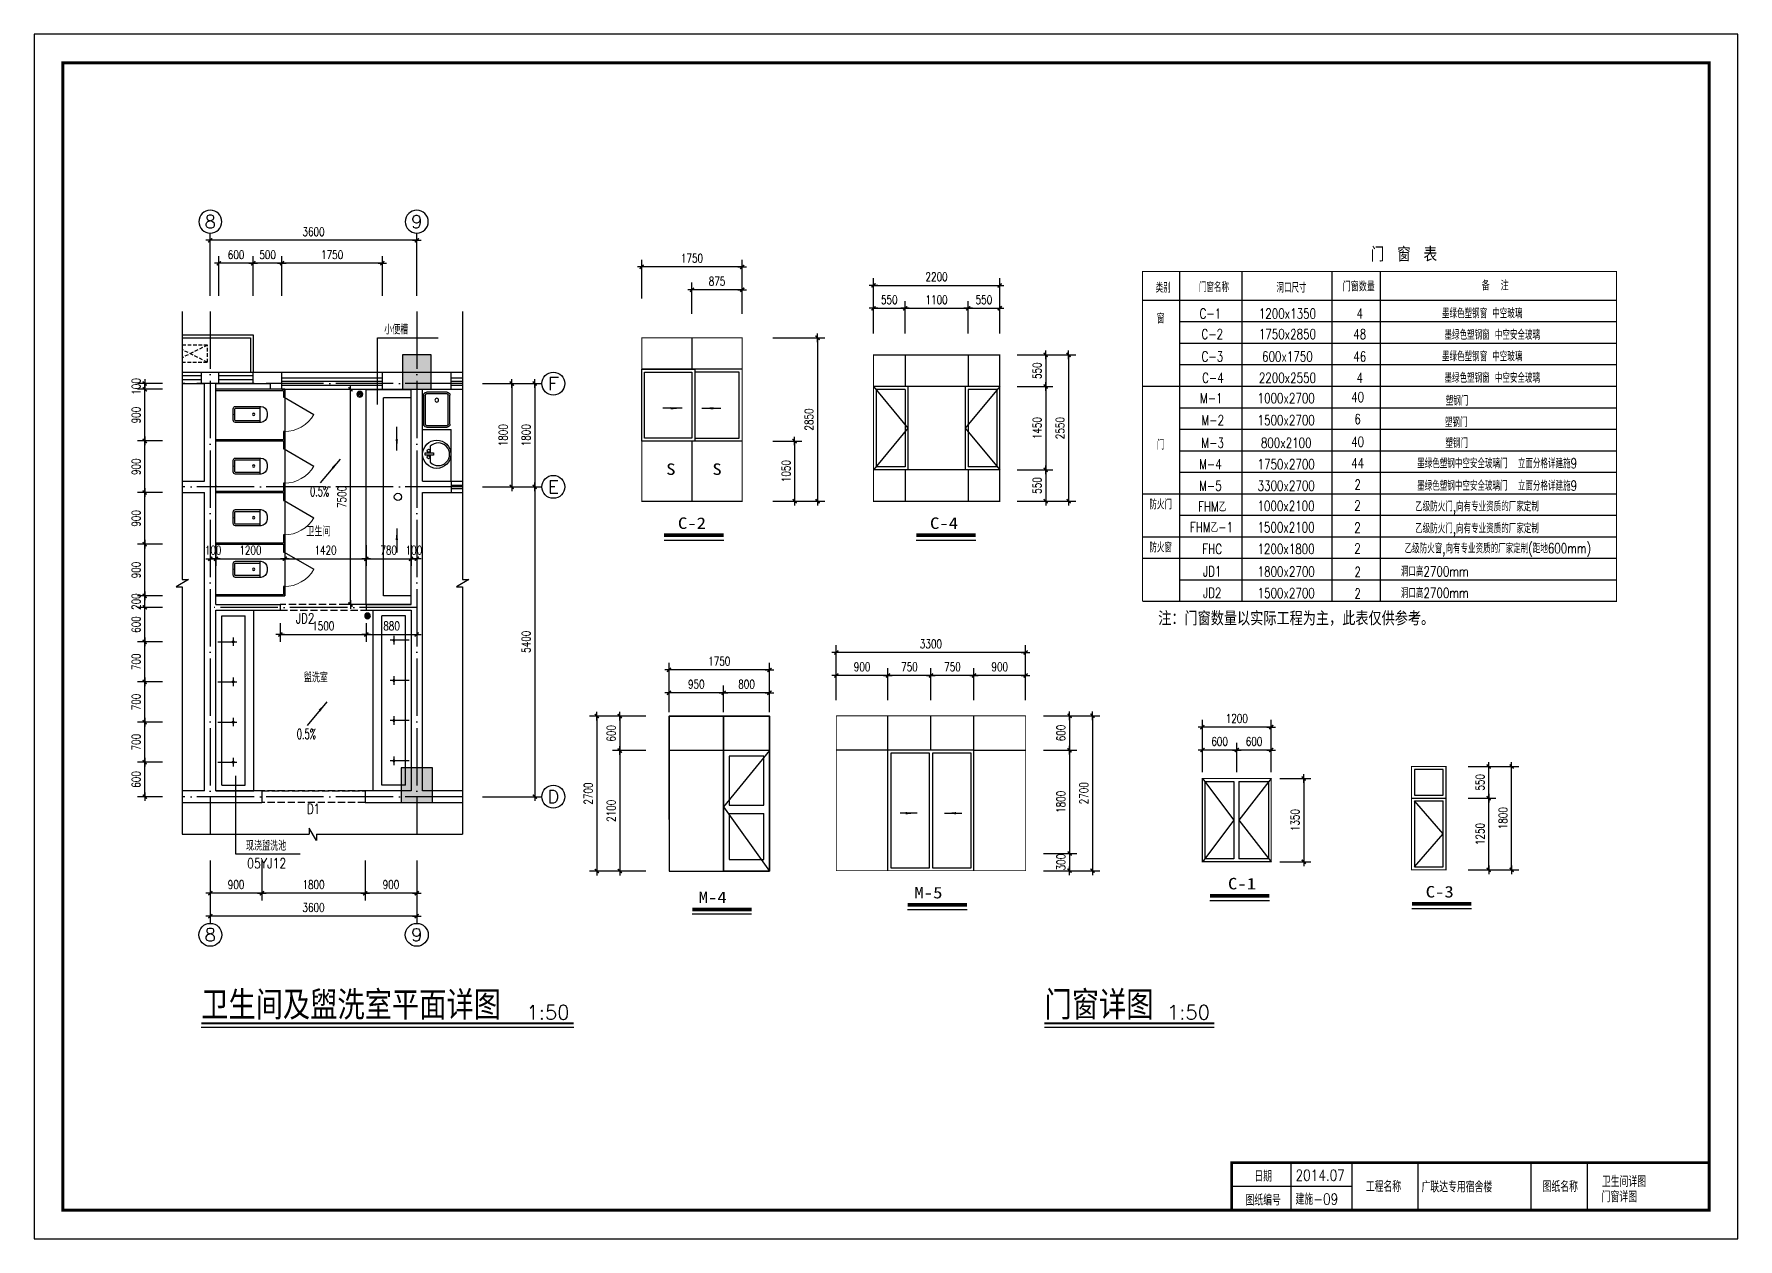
# Model space of a CAD drawing. Extents: x -105837 to 547563, y 466041 to 508041.
# Drawn here: x 369363 to 428763, y 466041 to 508041 of the extents above; entities that cross this region are included whole.
import ezdxf
from ezdxf.enums import TextEntityAlignment as Align

# ---------------------------------------------------------------- set-up
doc = ezdxf.new("R2010")
doc.units = 0
doc.header["$LTSCALE"] = 1000
doc.header["$MEASUREMENT"] = 0
for name, pattern in [('CONTINOUS', [0]), ('DASH', [0.35, 0.25, -0.1]), ('DOTE', [2.42, 2, -0.2, 0.02, -0.2]), ('HIDDEN2', [0.1875, 0.125, -0.0625])]:
    doc.linetypes.add(name, pattern=pattern)
doc.layers.get('0').update_dxf_attribs({"linetype": 'CONTINUOUS'})
doc.layers.get('DEFPOINTS').update_dxf_attribs({"linetype": 'CONTINUOUS'})
for name, color, linetype in [('AXIS', 3, 'CONTINUOUS'), ('AXIS_TEXT', 7, 'CONTINUOUS'), ('COLUMN', 4, 'CONTINUOUS'), ('DIM_SYMB', 3, 'CONTINUOUS'), ('DOTE', 1, 'DOTE'), ('K-空调', 33, 'CONTINUOUS'), ('LATRINE', 6, 'CONTINUOUS'), ('LVTRY', 6, 'CONTINUOUS'), ('PUB_DIM', 3, 'CONTINUOUS'), ('PUB_TEXT', 7, 'CONTINUOUS'), ('PUB_TITLE', 4, 'CONTINUOUS'), ('ROAD', 5, 'CONTINUOUS'), ('SOLID_HATCH', 251, 'CONTINUOUS'), ('S详图索引', 7, 'CONTINUOUS'), ('TK-TEXT', 6, 'CONTINUOUS'), ('WALL', 255, 'CONTINUOUS'), ('WINDOW', 4, 'CONTINUOUS'), ('WINDOW_TEXT', 7, 'CONTINUOUS'), ('文字', 7, 'CONTINUOUS'), ('洁具', 6, 'CONTINUOUS')]:
    doc.layers.add(name, color=color, linetype=linetype)
doc.styles.add('-黑体', font='simhei.ttf')
doc.styles.add('COMPLEX', font='COMPLEX.shx')
doc.styles.add('DIM_FONT', font='SIMPLEX.shx', dxfattribs={"width": 0.75})
doc.styles.add('SIMPLEX', font='SIMPLEX.SHX')
doc.styles.get("Standard").update_dxf_attribs({"font": 'txt.shx', "bigfont": 'hzdx.shx'})
doc.styles.add('国标仿宋', font='SIMPLEX.shx', dxfattribs={"width": 0.75, "bigfont": 'gbhzfs.shx'})
doc.dimstyles.new('DIMN', dxfattribs={"dimtxt": 300, "dimasz": 1, "dimexe": 250, "dimexo": 300, "dimgap": 150, "dimtad": 1, "dimdec": 0, "dimzin": 0, "dimdsep": 46, "dimtxsty": 'DIM_FONT', "dimblk": '_DIMX', "dimcen": 0.09, "dimclrt": 7, "dimadec": 0, "dimazin": 0, "dimtfac": 1, "dimtdec": 0, "dimtix": 1, "dimtmove": 2, "dimatfit": 3, "dimldrblk": '_DIMX', "dimfxl": 1, "dimtolj": 1, "dimtzin": 0, "dimarcsym": 0})

msp = doc.modelspace()

# ---------------------------------------------------------------- texts
at = {"layer": 'PUB_TEXT'}
for s, height, p in [(' 门 窗 表', 500, (415515.46308, 500111.51148, 2991.56251)), ('注：门窗数量以实际工程为主，此表仅供参考。', 482.2695035, (408552.82495, 487426.46356)), ('卫生间及盥洗室平面详图', 1000, (375188.94679, 473685.44667)), ('门窗详图', 1000, (404588.29175, 473689.30449)), ('1:50', 500, (386529.10427, 473685.44667)), ('1:50', 500, (408857.58309, 473689.30449))]:
    msp.add_text(s, height=height, dxfattribs=at).set_placement(p)
at = {"layer": 'PUB_TEXT', "style": '国标仿宋'}
for s, width, p in [('类别', 0.75, (408725.51384, 499203.07435)), ('门窗名称', 0.75, (410496.01048, 499222.7779)), ('洞口尺寸', 0.75, (413198.41605, 499202.97317)), ('门窗数量', 0.8, (415545.34294, 499243.82875)), ('备  注', 0.8, (420300.96591, 499277.0262)), ('C-1', 0.75, (410372.52896, 498297.92322)), ('1200x1350', 0.75, (413056.91605, 498297.92322)), ('4', 0.75, (415578.99632, 498297.92322)), ('墨绿色塑钢窗 中空玻璃  ', 0.75, (420027.96561, 498309.72251)), ('窗', 0.75, (408638.45917, 498127.15526)), ('墨绿色塑钢窗 中空安全玻璃  ', 0.75, (420378.8666, 497559.72251)), ('C-2', 0.75, (410437.79703, 497582.57158)), ('1750x2850', 0.75, (413056.91605, 497582.57158)), ('48', 0.75, (415578.99632, 497582.57158)), ('C-3', 0.75, (410440.75866, 496799.93776)), ('600x1750', 0.75, (413056.90803, 496799.93776)), ('46', 0.75, (415578.9883, 496799.93776)), ('墨绿色塑钢窗 中空玻璃  ', 0.75, (420027.95442, 496809.72251)), ('C-4', 0.75, (410459.72755, 496058.70845)), ('2200x2550', 0.75, (413056.90803, 496058.70845)), ('4', 0.75, (415578.9883, 496058.70845)), ('墨绿色塑钢窗 中空安全玻璃  ', 0.75, (420378.8666, 496059.72251)), ('M-1', 0.75, (410402.63199, 495347.96205)), ('1000x2700', 0.75, (413015.78511, 495347.96205)), ('40', 0.75, (415505.21964, 495387.96205)), ('塑钢门', 0.75, (418972.13768, 495263.45454)), ('M-2', 0.75, (410453.68857, 494580.85387)), ('1500x2700', 0.75, (413015.78511, 494580.85387)), ('6', 0.75, (415505.21964, 494620.85387)), ('塑钢门', 0.75, (418943.778, 494513.45454)), ('门', 0.75, (408638.44833, 493732.02841)), ('M-3', 0.75, (410450.07314, 493790.45782)), ('800x2100', 0.75, (413015.78511, 493790.45782)), ('40', 0.75, (415505.21964, 493830.45782)), ('塑钢门', 0.75, (418960.79686, 493786.38562)), ('M-4', 0.75, (410374.05018, 493046.64086)), ('1750x2700', 0.75, (413015.74655, 493046.64086)), ('44', 0.75, (415505.18109, 493086.64086)), ('墨绿色塑钢中空安全玻璃门  立面分格详建施9', 0.75, (420368.15262, 493079.79418)), ('M-5', 0.75, (410374.04391, 492296.64086)), ('3300x2700', 0.75, (413015.74028, 492296.64086)), ('2', 0.75, (415505.17482, 492336.64086)), ('墨绿色塑钢中空安全玻璃门  立面分格详建施9', 0.75, (420368.14634, 492299.68784)), ('防火门', 0.75, (408638.43692, 491648.18702)), ('FHM乙', 0.75, (410433.452, 491567.60282, 1272.79221)), ('1000x2100', 0.75, (413009.81694, 491592.08785, 1272.79221)), ('2', 0.75, (415499.25148, 491607.69298, 1272.79221)), ('乙级防火门,向有专业资质的厂家定制', 0.75, (419666.84467, 491577.6208, 1272.79221)), ('FHM乙-1', 0.75, (410409.10941, 490848.99581, 1272.79221)), ('1500x2100', 0.75, (413009.81662, 490846.45443, 1272.79221)), ('2', 0.75, (415499.25116, 490834.47353, 1272.79221)), ('乙级防火门,向有专业资质的厂家定制', 0.75, (419666.83982, 490814.56341, 1272.79221)), ('防火窗', 0.75, (408638.43809, 490148.1865)), ('FHC', 0.75, (410433.43956, 490092.08828, 1272.79221)), ('1200x1800', 0.75, (413009.80449, 490092.08828, 1272.79221)), ('2', 0.75, (415499.23903, 490107.6934, 1272.79221)), ('乙级防火窗,向有专业资质的厂家定制(距地600mm)', 0.75, (420392.78513, 490115.48567, 1272.79221)), ('1800x2700', 0.75, (413015.78419, 489303.52439)), ('2', 0.75, (415505.21873, 489291.54349)), ('洞口高2700mm', 0.75, (418194.90487, 489311.41771)), ('1500x2700', 0.75, (413015.77824, 488553.52439)), ('2', 0.75, (415505.21278, 488541.54349)), ('洞口高2700mm', 0.75, (418194.89892, 488561.41771))]:
    msp.add_text(s, height=350, dxfattribs=dict(at, width=width)).set_placement(p, align=Align.MIDDLE_CENTER)
at = {"layer": 'PUB_TEXT'}
for s, height, style, width, p in [('S', 400, '-黑体', 1.2, (391399.76019, 492673.78313)), ('S', 400, '-黑体', 1.2, (393010.65957, 492673.78313)), ('C-2', 400, '-黑体', 1.2, (391808.99685, 490790.59579)), ('C-4', 400, '-黑体', 1.2, (400595.76811, 490790.59579)), ('JD1', 350, '国标仿宋', 0.75, (410115.33922, 489137.81033)), ('JD2', 350, '国标仿宋', 0.75, (410115.33327, 488387.81033)), ('JD2', 350, '国标仿宋', 0.75, (378491.81416, 487497.98341)), ('D1', 350, '国标仿宋', 0.75, (378873.03504, 480859.07767)), ('M-5', 400, '-黑体', 1.2, (400053.51905, 477911.54942)), ('C-1', 400, '-黑体', 1.2, (410985.03952, 478225.2883, -1272.79221)), ('C-3', 400, '-黑体', 1.2, (417877.34542, 477942.69046)), ('M-4', 400, '-黑体', 1.2, (392530.33658, 477748.25207, -1272.79221))]:
    msp.add_text(s, height=height, dxfattribs=dict(at, style=style, width=width)).set_placement(p)
at = {"layer": 'S详图索引', "style": '国标仿宋'}
for s, width, p in [('小便槽', 0.8, (381569.04789, 497571.04893)), ('0.5%', 0.6, (378983.45713, 491924.34663, -1272.79221)), ('卫生间', 0.8, (378857.28199, 490533.58295, 1272.79221)), ('盥洗室', 0.8, (378767.78077, 485442.06069)), ('0.5%', 0.6, (378524.44683, 483466.9681, -1272.79221)), ('现浇盥洗池', 0.8, (376751.31757, 479575.53578)), ('05YJ12', 0.8, (376788.91484, 478959.42429))]:
    msp.add_text(s, height=350, dxfattribs=dict(at, width=width)).set_placement(p)
at = {"layer": '文字', "style": '国标仿宋', "width": 0.8}
for s, p in [('日期', (412210.5703, 468036.1241)), ('工程名称', (416406.34296, 467675.97785)), ('图纸名称', (422570.26312, 467674.49886)), ('图纸编号', (412210.5703, 467204.5241))]:
    msp.add_text(s, height=385, dxfattribs=at).set_placement(p, align=Align.CENTER)
for s, p in [('2014.07', (413340.73263, 468069.67468)), ('广联达专用宿舍楼', (417733.45327, 467663.7237)), ('卫生间详图', (424020.37889, 467850.08341)), ('建施-09', (413340.73263, 467238.07468)), ('门窗详图', (424010.72627, 467319.45184))]:
    msp.add_text(s, height=385, dxfattribs=at).set_placement(p)

# ---------------------------------------------------------------- blocks, each defined once
blk = doc.blocks.new('_WBLK')
for p, q in [((-0.5, 0.5), (0.5, 0.5)), ((0.5, 0.167), (-0.5, 0.167)), ((0.5, -0.167), (-0.5, -0.167)), ((-0.5, -0.5), (0.5, -0.5))]:
    blk.add_line(p, q)
at = {"layer": 'WINDOW_TEXT', "style": 'SIMPLEX', "flags": 9}
blk.add_attdef('A', text='', height=1, dxfattribs=at).set_placement((0, 1.5), align=Align.MIDDLE)
blk = doc.blocks.new('831QRVKR')
for p, q in [((0, 0), (0, -329.6)), ((75.7, -264.7), (-73.5, -264.7))]:
    blk.add_line(p, q)
blk.add_circle((0, -264.7), 16.2)
at = {"width": 0.8, "flags": 9}
for tag in ['YSIZE', 'XSIZE']:
    blk.add_attdef(tag, (0, 0), '', height=0.5, dxfattribs=at)
blk = doc.blocks.new('_DIMX')
blk.add_line((-150, 0), (150, 0))
at = {"const_width": 50}
blk.add_lwpolyline([(-70, -70), (70, 70)], dxfattribs=at)
blk = doc.blocks.new('*D40')
at = {"layer": 'DEFPOINTS', "color": 0, "transparency": 16777216}
for p in [(394814, 493855), (394814, 491755), (395878, 491755)]:
    blk.add_point(p, dxfattribs=at)
at = {"layer": 'PUB_DIM', "color": 0, "lineweight": -2, "transparency": 16777216}
for p, q in [((395114, 493855), (396128, 493855)), ((395878, 493854), (395878, 491756)), ((395114, 491755), (396128, 491755))]:
    blk.add_line(p, q, dxfattribs=at)
for p, rotation in [((395878, 493855), 90), ((395878, 491755), 270)]:
    blk.add_blockref('_DIMX', p, dxfattribs=dict(at, rotation=rotation))
at = {"layer": 'PUB_DIM', "color": 7, "transparency": 16777216, "insert": (395578, 492805), "char_height": 300, "attachment_point": 5, "rotation": 90, "style": 'DIM_FONT'}
blk.add_mtext('\\A1;1050', dxfattribs=at)
blk = doc.blocks.new('*D42')
at = {"layer": 'DEFPOINTS', "color": 0, "transparency": 16777216}
for p in [(394814, 497455), (394814, 491755), (396678, 491755)]:
    blk.add_point(p, dxfattribs=at)
at = {"layer": 'PUB_DIM', "color": 0, "lineweight": -2, "transparency": 16777216}
for p, q in [((395114, 497455), (396928, 497455)), ((396678, 497454), (396678, 491756)), ((395114, 491755), (396928, 491755))]:
    blk.add_line(p, q, dxfattribs=at)
for p, rotation in [((396678, 497455), 90), ((396678, 491755), 270)]:
    blk.add_blockref('_DIMX', p, dxfattribs=dict(at, rotation=rotation))
at = {"layer": 'PUB_DIM', "color": 7, "transparency": 16777216, "insert": (396378, 494605), "char_height": 300, "attachment_point": 5, "rotation": 90, "style": 'DIM_FONT'}
blk.add_mtext('\\A1;2850', dxfattribs=at)
blk = doc.blocks.new('*D43')
at = {"layer": 'DEFPOINTS', "color": 0, "transparency": 16777216}
for p in [(375505, 479529), (382705, 479529), (375505, 477292)]:
    blk.add_point(p, dxfattribs=at)
at = {"layer": 'PUB_DIM', "color": 0, "lineweight": -2, "transparency": 16777216}
for p, q in [((375505, 479229), (375505, 477042)), ((382705, 479229), (382705, 477042)), ((382704, 477292), (375506, 477292))]:
    blk.add_line(p, q, dxfattribs=at)
at = {"layer": 'PUB_DIM', "color": 0, "lineweight": -2, "transparency": 16777216, "rotation": 180}
blk.add_blockref('_DIMX', (375505, 477292), dxfattribs=at)
at = {"layer": 'PUB_DIM', "color": 0, "lineweight": -2, "transparency": 16777216}
blk.add_blockref('_DIMX', (382705, 477292), dxfattribs=at)
at = {"layer": 'PUB_DIM', "color": 7, "transparency": 16777216, "insert": (379105, 477592), "char_height": 300, "attachment_point": 5, "style": 'DIM_FONT'}
blk.add_mtext('\\A1;3600', dxfattribs=at)
blk = doc.blocks.new('*D44')
at = {"layer": 'DEFPOINTS', "color": 0, "transparency": 16777216}
for p in [(375505, 479529), (377305, 479529), (375505, 478092)]:
    blk.add_point(p, dxfattribs=at)
at = {"layer": 'PUB_DIM', "color": 0, "lineweight": -2, "transparency": 16777216}
for p, q in [((375505, 479229), (375505, 477842)), ((377305, 479229), (377305, 477842)), ((377304, 478092), (375506, 478092))]:
    blk.add_line(p, q, dxfattribs=at)
at = {"layer": 'PUB_DIM', "color": 0, "lineweight": -2, "transparency": 16777216, "rotation": 180}
blk.add_blockref('_DIMX', (375505, 478092), dxfattribs=at)
at = {"layer": 'PUB_DIM', "color": 0, "lineweight": -2, "transparency": 16777216}
blk.add_blockref('_DIMX', (377305, 478092), dxfattribs=at)
at = {"layer": 'PUB_DIM', "color": 7, "transparency": 16777216, "insert": (376405, 478392), "char_height": 300, "attachment_point": 5, "style": 'DIM_FONT'}
blk.add_mtext('\\A1;900', dxfattribs=at)
blk = doc.blocks.new('$lvtry$00000202')
for p, q in [((-140, -40, 0), (-140, -480, 0)), ((-110, -40, 0), (-110, -470, 0)), ((100, 0, 0), (-100, 0, 0)), ((100, -30, 0), (-100, -30, 0)), ((110, -470, 0), (110, -40, 0)), ((140, -480, 0), (140, -40, 0)), ((140, -470, 0), (-140, -470, 0)), ((-30, -590, 0), (30, -590, 0))]:
    blk.add_line(p, q)
blk.add_circle((0, -359, 0), 20)
for centre, radius, start, end in [((-100, -40, 0), 40, 90, 180), ((-100, -40, 0), 10, 90, 180), ((100, -40, 0), 40, 0, 90), ((100, -40, 0), 10, 0, 90), ((-30, -480, 0), 110, 180, 270), ((30, -480, 0), 110, 270, 0)]:
    blk.add_arc(centre, radius, start, end)
blk.add_point((0, 0))
blk = doc.blocks.new('*D46')
at = {"layer": 'DEFPOINTS', "color": 0, "transparency": 16777216}
for p in [(375505, 500851), (375505, 498614), (382705, 498614)]:
    blk.add_point(p, dxfattribs=at)
at = {"layer": 'PUB_DIM', "color": 0, "lineweight": -2, "transparency": 16777216}
for p, q in [((375505, 498914), (375505, 501101)), ((382704, 500851), (375506, 500851)), ((382705, 498914), (382705, 501101))]:
    blk.add_line(p, q, dxfattribs=at)
at = {"layer": 'PUB_DIM', "color": 0, "lineweight": -2, "transparency": 16777216, "rotation": 180}
blk.add_blockref('_DIMX', (375505, 500851), dxfattribs=at)
at = {"layer": 'PUB_DIM', "color": 0, "lineweight": -2, "transparency": 16777216}
blk.add_blockref('_DIMX', (382705, 500851), dxfattribs=at)
at = {"layer": 'PUB_DIM', "color": 7, "transparency": 16777216, "insert": (379105, 501151), "char_height": 300, "attachment_point": 5, "style": 'DIM_FONT'}
blk.add_mtext('\\A1;3600', dxfattribs=at)
blk = doc.blocks.new('*D47')
at = {"layer": 'DEFPOINTS', "color": 0, "transparency": 16777216}
for p in [(375805, 500051), (375805, 498614, -2546), (377005, 498614, -2546)]:
    blk.add_point(p, dxfattribs=at)
at = {"layer": 'PUB_DIM', "color": 0, "lineweight": -2, "transparency": 16777216}
for p, q in [((375805, 498914), (375805, 500301)), ((377005, 498914), (377005, 500301)), ((377004, 500051), (375806, 500051))]:
    blk.add_line(p, q, dxfattribs=at)
at = {"layer": 'PUB_DIM', "color": 0, "lineweight": -2, "transparency": 16777216, "rotation": 180}
blk.add_blockref('_DIMX', (375805, 500051), dxfattribs=at)
at = {"layer": 'PUB_DIM', "color": 0, "lineweight": -2, "transparency": 16777216}
blk.add_blockref('_DIMX', (377005, 500051), dxfattribs=at)
at = {"layer": 'PUB_DIM', "color": 7, "transparency": 16777216, "insert": (376405, 500351), "char_height": 300, "attachment_point": 5, "style": 'DIM_FONT'}
blk.add_mtext('\\A1;600', dxfattribs=at)
blk = doc.blocks.new('*D54')
at = {"layer": 'DEFPOINTS', "color": 0, "transparency": 16777216}
for p in [(390549, 499926), (390549, 498521), (394049, 498521)]:
    blk.add_point(p, dxfattribs=at)
at = {"layer": 'PUB_DIM', "color": 0, "lineweight": -2, "transparency": 16777216}
for p, q in [((390549, 498821), (390549, 500176)), ((394049, 498821), (394049, 500176)), ((394048, 499926), (390550, 499926))]:
    blk.add_line(p, q, dxfattribs=at)
at = {"layer": 'PUB_DIM', "color": 0, "lineweight": -2, "transparency": 16777216, "rotation": 180}
blk.add_blockref('_DIMX', (390549, 499926), dxfattribs=at)
at = {"layer": 'PUB_DIM', "color": 0, "lineweight": -2, "transparency": 16777216}
blk.add_blockref('_DIMX', (394049, 499926), dxfattribs=at)
at = {"layer": 'PUB_DIM', "color": 7, "transparency": 16777216, "insert": (392299, 500226), "char_height": 300, "attachment_point": 5, "style": 'DIM_FONT'}
blk.add_mtext('\\A1;1750', dxfattribs=at)
blk = doc.blocks.new('*D55')
at = {"layer": 'DEFPOINTS', "color": 0, "transparency": 16777216}
for p in [(392299, 499126), (392299, 497989, 1273), (394049, 497989, 1273)]:
    blk.add_point(p, dxfattribs=at)
at = {"layer": 'PUB_DIM', "color": 0, "lineweight": -2, "transparency": 16777216}
for p, q in [((392299, 498289), (392299, 499376)), ((394048, 499126), (392300, 499126)), ((394049, 498289), (394049, 499376))]:
    blk.add_line(p, q, dxfattribs=at)
at = {"layer": 'PUB_DIM', "color": 0, "lineweight": -2, "transparency": 16777216, "rotation": 180}
blk.add_blockref('_DIMX', (392299, 499126), dxfattribs=at)
at = {"layer": 'PUB_DIM', "color": 0, "lineweight": -2, "transparency": 16777216}
blk.add_blockref('_DIMX', (394049, 499126), dxfattribs=at)
at = {"layer": 'PUB_DIM', "color": 7, "transparency": 16777216, "insert": (393174, 499426), "char_height": 300, "attachment_point": 5, "style": 'DIM_FONT'}
blk.add_mtext('\\A1;875', dxfattribs=at)
blk = doc.blocks.new('_arrow')
blk.add_solid([(0, 0), (-1, 0.1), (-1, -0.1)])
blk = doc.blocks.new('*D57')
at = {"layer": 'DEFPOINTS', "color": 0, "transparency": 16777216}
for p in [(373220, 488457), (374139, 488457), (374139, 488057)]:
    blk.add_point(p, dxfattribs=at)
at = {"layer": 'PUB_DIM', "color": 0, "lineweight": -2, "transparency": 16777216}
for p, q in [((373839, 488457), (372970, 488457)), ((373220, 488458), (373220, 488459)), ((373220, 488057), (373220, 488457)), ((373839, 488057), (372970, 488057)), ((373220, 488056), (373220, 488055))]:
    blk.add_line(p, q, dxfattribs=at)
for p, rotation in [((373220, 488457), 270), ((373220, 488057), 90)]:
    blk.add_blockref('_DIMX', p, dxfattribs=dict(at, rotation=rotation))
at = {"layer": 'PUB_DIM', "color": 7, "transparency": 16777216, "insert": (372920, 488257), "char_height": 300, "attachment_point": 5, "rotation": 90, "style": 'DIM_FONT'}
blk.add_mtext('\\A1;200', dxfattribs=at)
blk = doc.blocks.new('_axiso')
blk.add_circle((0, 0), 0.5)
at = {"layer": 'AXIS_TEXT', "style": 'COMPLEX', "width": 1.041667}
blk.add_attdef('A', text='', height=0.56, dxfattribs=at).set_placement((-0.25, -0.28), (0.25, -0.28), align=Align.FIT)
blk = doc.blocks.new('*D62')
at = {"layer": 'DEFPOINTS', "color": 0, "transparency": 16777216}
for p in [(373220, 495857), (374139, 495857), (374139, 495657)]:
    blk.add_point(p, dxfattribs=at)
at = {"layer": 'PUB_DIM', "color": 0, "lineweight": -2, "transparency": 16777216}
for p, q in [((373839, 495857), (372970, 495857)), ((373839, 495657), (372970, 495657)), ((373220, 495858), (373220, 495859)), ((373220, 495657), (373220, 495857)), ((373220, 495656), (373220, 495655))]:
    blk.add_line(p, q, dxfattribs=at)
for p, rotation in [((373220, 495857), 270), ((373220, 495657), 90)]:
    blk.add_blockref('_DIMX', p, dxfattribs=dict(at, rotation=rotation))
at = {"layer": 'PUB_DIM', "color": 7, "transparency": 16777216, "insert": (372920, 495757), "char_height": 300, "attachment_point": 5, "rotation": 90, "style": 'DIM_FONT'}
blk.add_mtext('\\A1;100', dxfattribs=at)
blk = doc.blocks.new('*D67')
at = {"layer": 'DEFPOINTS', "color": 0, "transparency": 16777216}
for p in [(375505, 490530), (375705, 490530), (375705, 489751)]:
    blk.add_point(p, dxfattribs=at)
at = {"layer": 'PUB_DIM', "color": 0, "lineweight": -2, "transparency": 16777216}
for p, q in [((375505, 490230), (375505, 489501)), ((375705, 490230), (375705, 489501)), ((375504, 489751), (375503, 489751)), ((375505, 489751), (375705, 489751)), ((375706, 489751), (375707, 489751))]:
    blk.add_line(p, q, dxfattribs=at)
blk.add_blockref('_DIMX', (375505, 489751), dxfattribs=at)
at = {"layer": 'PUB_DIM', "color": 0, "lineweight": -2, "transparency": 16777216, "rotation": 180}
blk.add_blockref('_DIMX', (375705, 489751), dxfattribs=at)
at = {"layer": 'PUB_DIM', "color": 7, "transparency": 16777216, "insert": (375605, 490051), "char_height": 300, "attachment_point": 5, "style": 'DIM_FONT'}
blk.add_mtext('\\A1;100', dxfattribs=at)
blk = doc.blocks.new('*D99')
at = {"layer": 'DEFPOINTS', "color": 0, "transparency": 16777216}
for p in [(403333, 495755), (403333, 492855), (404630, 492855)]:
    blk.add_point(p, dxfattribs=at)
at = {"layer": 'PUB_DIM', "color": 0, "lineweight": -2, "transparency": 16777216}
for p, q in [((403633, 495755), (404880, 495755)), ((404630, 495754), (404630, 492856)), ((403633, 492855), (404880, 492855))]:
    blk.add_line(p, q, dxfattribs=at)
for p, rotation in [((404630, 495755), 90), ((404630, 492855), 270)]:
    blk.add_blockref('_DIMX', p, dxfattribs=dict(at, rotation=rotation))
at = {"layer": 'PUB_DIM', "color": 7, "transparency": 16777216, "insert": (404330, 494305), "char_height": 300, "attachment_point": 5, "rotation": 90, "style": 'DIM_FONT'}
blk.add_mtext('\\A1;1450', dxfattribs=at)
blk = doc.blocks.new('*D100')
at = {"layer": 'DEFPOINTS', "color": 0, "transparency": 16777216}
for p in [(403333, 492855), (403333, 491755), (404630, 491755)]:
    blk.add_point(p, dxfattribs=at)
at = {"layer": 'PUB_DIM', "color": 0, "lineweight": -2, "transparency": 16777216}
for p, q in [((403633, 492855), (404880, 492855)), ((404630, 492854), (404630, 491756)), ((403633, 491755), (404880, 491755))]:
    blk.add_line(p, q, dxfattribs=at)
for p, rotation in [((404630, 492855), 90), ((404630, 491755), 270)]:
    blk.add_blockref('_DIMX', p, dxfattribs=dict(at, rotation=rotation))
at = {"layer": 'PUB_DIM', "color": 7, "transparency": 16777216, "insert": (404330, 492305), "char_height": 300, "attachment_point": 5, "rotation": 90, "style": 'DIM_FONT'}
blk.add_mtext('\\A1;550', dxfattribs=at)
blk = doc.blocks.new('*D101')
at = {"layer": 'DEFPOINTS', "color": 0, "transparency": 16777216}
for p in [(403333, 496855), (403333, 495755), (404630, 495755)]:
    blk.add_point(p, dxfattribs=at)
at = {"layer": 'PUB_DIM', "color": 0, "lineweight": -2, "transparency": 16777216}
for p, q in [((403633, 496855), (404880, 496855)), ((404630, 496854), (404630, 495756)), ((403633, 495755), (404880, 495755))]:
    blk.add_line(p, q, dxfattribs=at)
for p, rotation in [((404630, 496855), 90), ((404630, 495755), 270)]:
    blk.add_blockref('_DIMX', p, dxfattribs=dict(at, rotation=rotation))
at = {"layer": 'PUB_DIM', "color": 7, "transparency": 16777216, "insert": (404330, 496305), "char_height": 300, "attachment_point": 5, "rotation": 90, "style": 'DIM_FONT'}
blk.add_mtext('\\A1;550', dxfattribs=at)
blk = doc.blocks.new('*D102')
at = {"layer": 'DEFPOINTS', "color": 0, "transparency": 16777216}
for p in [(403333, 496855), (403333, 491755), (405430, 491755)]:
    blk.add_point(p, dxfattribs=at)
at = {"layer": 'PUB_DIM', "color": 0, "lineweight": -2, "transparency": 16777216}
for p, q in [((403633, 496855), (405680, 496855)), ((405430, 496854), (405430, 491756)), ((403633, 491755), (405680, 491755))]:
    blk.add_line(p, q, dxfattribs=at)
for p, rotation in [((405430, 496855), 90), ((405430, 491755), 270)]:
    blk.add_blockref('_DIMX', p, dxfattribs=dict(at, rotation=rotation))
at = {"layer": 'PUB_DIM', "color": 7, "transparency": 16777216, "insert": (405130, 494305), "char_height": 300, "attachment_point": 5, "rotation": 90, "style": 'DIM_FONT'}
blk.add_mtext('\\A1;2550', dxfattribs=at)
blk = doc.blocks.new('_fzh')
for p, q in [((-0.5, 0.5), (-0.5, -0.5)), ((0.5, 0.5), (-0.5, 0.5)), ((0.5, -0.5), (0.5, 0.5)), ((-0.5, -0.5), (0.5, -0.5))]:
    blk.add_line(p, q)
at = {"layer": 'SOLID_HATCH'}
blk.add_solid([(0.5, 0.5), (0.5, -0.5), (-0.5, 0.5), (-0.5, -0.5)], dxfattribs=at)
blk = doc.blocks.new('*D107')
at = {"layer": 'DEFPOINTS', "color": 0, "transparency": 16777216}
for p in [(382505, 490530), (382705, 490530), (382705, 489751)]:
    blk.add_point(p, dxfattribs=at)
at = {"layer": 'PUB_DIM', "color": 0, "lineweight": -2, "transparency": 16777216}
for p, q in [((382505, 490230), (382505, 489501)), ((382705, 490230), (382705, 489501)), ((382504, 489751), (382503, 489751)), ((382505, 489751), (382705, 489751)), ((382706, 489751), (382707, 489751))]:
    blk.add_line(p, q, dxfattribs=at)
blk.add_blockref('_DIMX', (382505, 489751), dxfattribs=at)
at = {"layer": 'PUB_DIM', "color": 0, "lineweight": -2, "transparency": 16777216, "rotation": 180}
blk.add_blockref('_DIMX', (382705, 489751), dxfattribs=at)
at = {"layer": 'PUB_DIM', "color": 7, "transparency": 16777216, "insert": (382605, 490051), "char_height": 300, "attachment_point": 5, "style": 'DIM_FONT'}
blk.add_mtext('\\A1;100', dxfattribs=at)
blk = doc.blocks.new('*D110')
at = {"layer": 'DEFPOINTS', "color": 0, "transparency": 16777216}
for p in [(380905, 479529), (382705, 479529), (380905, 478092)]:
    blk.add_point(p, dxfattribs=at)
at = {"layer": 'PUB_DIM', "color": 0, "lineweight": -2, "transparency": 16777216}
for p, q in [((380905, 479229), (380905, 477842)), ((382705, 479229), (382705, 477842)), ((382704, 478092), (380906, 478092))]:
    blk.add_line(p, q, dxfattribs=at)
at = {"layer": 'PUB_DIM', "color": 0, "lineweight": -2, "transparency": 16777216, "rotation": 180}
blk.add_blockref('_DIMX', (380905, 478092), dxfattribs=at)
at = {"layer": 'PUB_DIM', "color": 0, "lineweight": -2, "transparency": 16777216}
blk.add_blockref('_DIMX', (382705, 478092), dxfattribs=at)
at = {"layer": 'PUB_DIM', "color": 7, "transparency": 16777216, "insert": (381805, 478392), "char_height": 300, "attachment_point": 5, "style": 'DIM_FONT'}
blk.add_mtext('\\A1;900', dxfattribs=at)
blk = doc.blocks.new('*D112')
at = {"layer": 'DEFPOINTS', "color": 0, "transparency": 16777216}
for p in [(377305, 479529), (380905, 479529), (377305, 478092)]:
    blk.add_point(p, dxfattribs=at)
at = {"layer": 'PUB_DIM', "color": 0, "lineweight": -2, "transparency": 16777216}
for p, q in [((377305, 479229), (377305, 477842)), ((380905, 479229), (380905, 477842)), ((380904, 478092), (377306, 478092))]:
    blk.add_line(p, q, dxfattribs=at)
at = {"layer": 'PUB_DIM', "color": 0, "lineweight": -2, "transparency": 16777216, "rotation": 180}
blk.add_blockref('_DIMX', (377305, 478092), dxfattribs=at)
at = {"layer": 'PUB_DIM', "color": 0, "lineweight": -2, "transparency": 16777216}
blk.add_blockref('_DIMX', (380905, 478092), dxfattribs=at)
at = {"layer": 'PUB_DIM', "color": 7, "transparency": 16777216, "insert": (379105, 478392), "char_height": 300, "attachment_point": 5, "style": 'DIM_FONT'}
blk.add_mtext('\\A1;1800', dxfattribs=at)
blk = doc.blocks.new('831Q1OE7')
at = {"color": 0}
for p, q in [((-49, 7), (-7, 49)), ((-47, -18), (18, 47)), ((-35, -35), (35, 35)), ((-18, -47), (47, 18)), ((7, -49), (49, -7))]:
    blk.add_line(p, q, dxfattribs=at)
at = {"extrusion": (0, 0, -1)}
blk.add_ellipse((0, 0), major_axis=(35.4, 35.4), ratio=1, dxfattribs=at)
at = {"width": 0.8, "flags": 9}
for tag in ['XSIZE', 'YSIZE']:
    blk.add_attdef(tag, (0, 0), '', height=0.5, dxfattribs=at)
blk = doc.blocks.new('*D114')
at = {"layer": 'DEFPOINTS', "color": 0, "transparency": 16777216}
for p in [(378005, 500051), (378005, 498614, -2546), (381505, 498614, -2546)]:
    blk.add_point(p, dxfattribs=at)
at = {"layer": 'PUB_DIM', "color": 0, "lineweight": -2, "transparency": 16777216}
for p, q in [((378005, 498914), (378005, 500301)), ((381505, 498914), (381505, 500301)), ((381504, 500051), (378006, 500051))]:
    blk.add_line(p, q, dxfattribs=at)
at = {"layer": 'PUB_DIM', "color": 0, "lineweight": -2, "transparency": 16777216, "rotation": 180}
blk.add_blockref('_DIMX', (378005, 500051), dxfattribs=at)
at = {"layer": 'PUB_DIM', "color": 0, "lineweight": -2, "transparency": 16777216}
blk.add_blockref('_DIMX', (381505, 500051), dxfattribs=at)
at = {"layer": 'PUB_DIM', "color": 7, "transparency": 16777216, "insert": (379755, 500351), "char_height": 300, "attachment_point": 5, "style": 'DIM_FONT'}
blk.add_mtext('\\A1;1750', dxfattribs=at)
blk = doc.blocks.new('$TCHSYS$APDOOR2D')
blk.add_line((0.5, 0), (0, 0.866))
at = {"lineweight": 13}
blk.add_arc((0.5, 0), 1, 120, 180, dxfattribs=at)
blk = doc.blocks.new('*D116')
at = {"layer": 'DEFPOINTS', "color": 0, "transparency": 16777216}
for p in [(377005, 500051), (377005, 498614, -2546), (378005, 498614, -2546)]:
    blk.add_point(p, dxfattribs=at)
at = {"layer": 'PUB_DIM', "color": 0, "lineweight": -2, "transparency": 16777216}
for p, q in [((377005, 498914), (377005, 500301)), ((378005, 498914), (378005, 500301)), ((378004, 500051), (377006, 500051))]:
    blk.add_line(p, q, dxfattribs=at)
at = {"layer": 'PUB_DIM', "color": 0, "lineweight": -2, "transparency": 16777216, "rotation": 180}
blk.add_blockref('_DIMX', (377005, 500051), dxfattribs=at)
at = {"layer": 'PUB_DIM', "color": 0, "lineweight": -2, "transparency": 16777216}
blk.add_blockref('_DIMX', (378005, 500051), dxfattribs=at)
at = {"layer": 'PUB_DIM', "color": 7, "transparency": 16777216, "insert": (377505, 500351), "char_height": 300, "attachment_point": 5, "style": 'DIM_FONT'}
blk.add_mtext('\\A1;500', dxfattribs=at)
blk = doc.blocks.new('*D117')
at = {"layer": 'DEFPOINTS', "color": 0, "transparency": 16777216}
for p in [(384693, 492257), (384693, 481457), (386816, 481457)]:
    blk.add_point(p, dxfattribs=at)
at = {"layer": 'PUB_DIM', "color": 0, "lineweight": -2, "transparency": 16777216}
for p, q in [((384993, 492257), (387066, 492257)), ((386816, 492256), (386816, 481458)), ((384993, 481457), (387066, 481457))]:
    blk.add_line(p, q, dxfattribs=at)
for p, rotation in [((386816, 492257), 90), ((386816, 481457), 270)]:
    blk.add_blockref('_DIMX', p, dxfattribs=dict(at, rotation=rotation))
at = {"layer": 'PUB_DIM', "color": 7, "transparency": 16777216, "insert": (386516, 486857), "char_height": 300, "attachment_point": 5, "rotation": 90, "style": 'DIM_FONT'}
blk.add_mtext('\\A1;5400', dxfattribs=at)
blk = doc.blocks.new('*D120')
at = {"layer": 'DEFPOINTS', "color": 0, "transparency": 16777216}
for p in [(384693, 495857), (384693, 492257), (386016, 492257)]:
    blk.add_point(p, dxfattribs=at)
at = {"layer": 'PUB_DIM', "color": 0, "lineweight": -2, "transparency": 16777216}
for p, q in [((384993, 495857), (386266, 495857)), ((386016, 495856), (386016, 492258)), ((384993, 492257), (386266, 492257))]:
    blk.add_line(p, q, dxfattribs=at)
for p, rotation in [((386016, 495857), 90), ((386016, 492257), 270)]:
    blk.add_blockref('_DIMX', p, dxfattribs=dict(at, rotation=rotation))
at = {"layer": 'PUB_DIM', "color": 7, "transparency": 16777216, "insert": (385716, 494057), "char_height": 300, "attachment_point": 5, "rotation": 90, "style": 'DIM_FONT'}
blk.add_mtext('\\A1;1800', dxfattribs=at)
blk = doc.blocks.new('*D121')
at = {"layer": 'DEFPOINTS', "color": 0, "transparency": 16777216}
for p in [(384693, 495857), (384693, 492257), (386816, 492257)]:
    blk.add_point(p, dxfattribs=at)
at = {"layer": 'PUB_DIM', "color": 0, "lineweight": -2, "transparency": 16777216}
for p, q in [((384993, 495857), (387066, 495857)), ((386816, 495856), (386816, 492258)), ((384993, 492257), (387066, 492257))]:
    blk.add_line(p, q, dxfattribs=at)
for p, rotation in [((386816, 495857), 90), ((386816, 492257), 270)]:
    blk.add_blockref('_DIMX', p, dxfattribs=dict(at, rotation=rotation))
at = {"layer": 'PUB_DIM', "color": 7, "transparency": 16777216, "insert": (386516, 494057), "char_height": 300, "attachment_point": 5, "rotation": 90, "style": 'DIM_FONT'}
blk.add_mtext('\\A1;1800', dxfattribs=at)
blk = doc.blocks.new('831PN7ET')
for p, q in [((-255, 0), (255, 0)), ((-305, -410), (-305, -50)), ((-275, -410), (-275, -50)), ((-255, -30), (255, -30)), ((275, -50), (275, -410)), ((305, -50), (305, -410)), ((255, -430), (-255, -430)), ((255, -460), (-255, -460))]:
    blk.add_line(p, q)
blk.add_circle((165, -230), 32.5)
for centre, radius, start, end in [((-255, -50), 50, 90, 180), ((255, -50), 50, 0, 90), ((-255, -50), 20, 90, 180), ((255, -50), 20, 0, 90), ((-255, -410), 50, 180, 270), ((-255, -410), 20, 180, 270), ((255, -410), 50, 270, 0), ((255, -410), 20, 270, 0)]:
    blk.add_arc(centre, radius, start, end)
at = {"width": 0.8, "flags": 9}
for tag in ['XSIZE', 'YSIZE']:
    blk.add_attdef(tag, (0, 0), '', height=0.5, dxfattribs=at)
blk = doc.blocks.new('_E33IEP')
for p, q in [((44, -21), (44, 20)), ((44, 20), (194, 20)), ((135, 135), (135, 20)), ((194, 20), (194, -21)), ((194, -21), (44, -21)), ((135, -21), (135, -144))]:
    blk.add_line(p, q)
for centre, radius in [((248, -5), 246), ((106, 56), 26.7), ((105, -55), 26.7)]:
    blk.add_circle(centre, radius)
blk.add_arc((274, -5), 197, 225.2527, 134.7473)
at = {"style": 'DIM_FONT', "width": 0.8, "flags": 9}
for tag in ['XSIZE', 'YSIZE']:
    blk.add_attdef(tag, (0, 0), '', height=0.5, dxfattribs=at)
at = {"width": 0.8, "flags": 9}
for tag in ['YSIZE', 'XSIZE']:
    blk.add_attdef(tag, (2, -251), '', height=150, dxfattribs=at)
blk = doc.blocks.new('*D166')
at = {"layer": 'DEFPOINTS', "color": 0, "transparency": 16777216}
for p in [(397330, 486483), (397330, 484526), (403930, 484526)]:
    blk.add_point(p, dxfattribs=at)
at = {"layer": 'PUB_DIM', "color": 0, "lineweight": -2, "transparency": 16777216}
for p, q in [((397330, 484826), (397330, 486733)), ((403930, 484826), (403930, 486733)), ((403929, 486483), (397331, 486483))]:
    blk.add_line(p, q, dxfattribs=at)
at = {"layer": 'PUB_DIM', "color": 0, "lineweight": -2, "transparency": 16777216, "rotation": 180}
blk.add_blockref('_DIMX', (397330, 486483), dxfattribs=at)
at = {"layer": 'PUB_DIM', "color": 0, "lineweight": -2, "transparency": 16777216}
blk.add_blockref('_DIMX', (403930, 486483), dxfattribs=at)
at = {"layer": 'PUB_DIM', "color": 7, "transparency": 16777216, "insert": (400630, 486783), "char_height": 300, "attachment_point": 5, "style": 'DIM_FONT'}
blk.add_mtext('\\A1;3300', dxfattribs=at)
blk = doc.blocks.new('*D168')
at = {"layer": 'DEFPOINTS', "color": 0, "transparency": 16777216}
for p in [(402130, 485683), (402130, 484526), (403930, 484526)]:
    blk.add_point(p, dxfattribs=at)
at = {"layer": 'PUB_DIM', "color": 0, "lineweight": -2, "transparency": 16777216}
for p, q in [((402130, 484826), (402130, 485933)), ((403930, 484826), (403930, 485933)), ((403929, 485683), (402131, 485683))]:
    blk.add_line(p, q, dxfattribs=at)
at = {"layer": 'PUB_DIM', "color": 0, "lineweight": -2, "transparency": 16777216, "rotation": 180}
blk.add_blockref('_DIMX', (402130, 485683), dxfattribs=at)
at = {"layer": 'PUB_DIM', "color": 0, "lineweight": -2, "transparency": 16777216}
blk.add_blockref('_DIMX', (403930, 485683), dxfattribs=at)
at = {"layer": 'PUB_DIM', "color": 7, "transparency": 16777216, "insert": (403030, 485983), "char_height": 300, "attachment_point": 5, "style": 'DIM_FONT'}
blk.add_mtext('\\A1;900', dxfattribs=at)
blk = doc.blocks.new('*D169')
at = {"layer": 'DEFPOINTS', "color": 0, "transparency": 16777216}
for p in [(399130, 485683), (399130, 484526), (400630, 484526)]:
    blk.add_point(p, dxfattribs=at)
at = {"layer": 'PUB_DIM', "color": 0, "lineweight": -2, "transparency": 16777216}
for p, q in [((399130, 484826), (399130, 485933)), ((400630, 484826), (400630, 485933)), ((400629, 485683), (399131, 485683))]:
    blk.add_line(p, q, dxfattribs=at)
at = {"layer": 'PUB_DIM', "color": 0, "lineweight": -2, "transparency": 16777216, "rotation": 180}
blk.add_blockref('_DIMX', (399130, 485683), dxfattribs=at)
at = {"layer": 'PUB_DIM', "color": 0, "lineweight": -2, "transparency": 16777216}
blk.add_blockref('_DIMX', (400630, 485683), dxfattribs=at)
at = {"layer": 'PUB_DIM', "color": 7, "transparency": 16777216, "insert": (399880, 485983), "char_height": 300, "attachment_point": 5, "style": 'DIM_FONT'}
blk.add_mtext('\\A1;750', dxfattribs=at)
blk = doc.blocks.new('*D170')
at = {"layer": 'DEFPOINTS', "color": 0, "transparency": 16777216}
for p in [(397330, 485683), (397330, 484526), (399130, 484526)]:
    blk.add_point(p, dxfattribs=at)
at = {"layer": 'PUB_DIM', "color": 0, "lineweight": -2, "transparency": 16777216}
for p, q in [((397330, 484826), (397330, 485933)), ((399130, 484826), (399130, 485933)), ((399129, 485683), (397331, 485683))]:
    blk.add_line(p, q, dxfattribs=at)
at = {"layer": 'PUB_DIM', "color": 0, "lineweight": -2, "transparency": 16777216, "rotation": 180}
blk.add_blockref('_DIMX', (397330, 485683), dxfattribs=at)
at = {"layer": 'PUB_DIM', "color": 0, "lineweight": -2, "transparency": 16777216}
blk.add_blockref('_DIMX', (399130, 485683), dxfattribs=at)
at = {"layer": 'PUB_DIM', "color": 7, "transparency": 16777216, "insert": (398230, 485983), "char_height": 300, "attachment_point": 5, "style": 'DIM_FONT'}
blk.add_mtext('\\A1;900', dxfattribs=at)
blk = doc.blocks.new('*D171')
at = {"layer": 'DEFPOINTS', "color": 0, "transparency": 16777216}
for p in [(400630, 485683), (400630, 484526), (402130, 484526)]:
    blk.add_point(p, dxfattribs=at)
at = {"layer": 'PUB_DIM', "color": 0, "lineweight": -2, "transparency": 16777216}
for p, q in [((400630, 484826), (400630, 485933)), ((402130, 484826), (402130, 485933)), ((402129, 485683), (400631, 485683))]:
    blk.add_line(p, q, dxfattribs=at)
at = {"layer": 'PUB_DIM', "color": 0, "lineweight": -2, "transparency": 16777216, "rotation": 180}
blk.add_blockref('_DIMX', (400630, 485683), dxfattribs=at)
at = {"layer": 'PUB_DIM', "color": 0, "lineweight": -2, "transparency": 16777216}
blk.add_blockref('_DIMX', (402130, 485683), dxfattribs=at)
at = {"layer": 'PUB_DIM', "color": 7, "transparency": 16777216, "insert": (401380, 485983), "char_height": 300, "attachment_point": 5, "style": 'DIM_FONT'}
blk.add_mtext('\\A1;750', dxfattribs=at)
blk = doc.blocks.new('*D172')
at = {"layer": 'DEFPOINTS', "color": 0, "transparency": 16777216}
for p in [(404250, 484276), (404250, 478876), (406262, 478876)]:
    blk.add_point(p, dxfattribs=at)
at = {"layer": 'PUB_DIM', "color": 0, "lineweight": -2, "transparency": 16777216}
for p, q in [((404550, 484276), (406512, 484276)), ((406262, 484275), (406262, 478877)), ((404550, 478876), (406512, 478876))]:
    blk.add_line(p, q, dxfattribs=at)
for p, rotation in [((406262, 484276), 90), ((406262, 478876), 270)]:
    blk.add_blockref('_DIMX', p, dxfattribs=dict(at, rotation=rotation))
at = {"layer": 'PUB_DIM', "color": 7, "transparency": 16777216, "insert": (405962, 481576), "char_height": 300, "attachment_point": 5, "rotation": 90, "style": 'DIM_FONT'}
blk.add_mtext('\\A1;2700', dxfattribs=at)
blk = doc.blocks.new('*D173')
at = {"layer": 'DEFPOINTS', "color": 0, "transparency": 16777216}
for p in [(404250, 483076), (404250, 479476), (405462, 479476)]:
    blk.add_point(p, dxfattribs=at)
at = {"layer": 'PUB_DIM', "color": 0, "lineweight": -2, "transparency": 16777216}
for p, q in [((404550, 483076), (405712, 483076)), ((405462, 483075), (405462, 479477)), ((404550, 479476), (405712, 479476))]:
    blk.add_line(p, q, dxfattribs=at)
for p, rotation in [((405462, 483076), 90), ((405462, 479476), 270)]:
    blk.add_blockref('_DIMX', p, dxfattribs=dict(at, rotation=rotation))
at = {"layer": 'PUB_DIM', "color": 7, "transparency": 16777216, "insert": (405162, 481276), "char_height": 300, "attachment_point": 5, "rotation": 90, "style": 'DIM_FONT'}
blk.add_mtext('\\A1;1800', dxfattribs=at)
blk = doc.blocks.new('*D174')
at = {"layer": 'DEFPOINTS', "color": 0, "transparency": 16777216}
for p in [(404250, 479476), (404250, 478876), (405462, 478876)]:
    blk.add_point(p, dxfattribs=at)
at = {"layer": 'PUB_DIM', "color": 0, "lineweight": -2, "transparency": 16777216}
for p, q in [((404550, 479476), (405712, 479476)), ((405462, 479477), (405462, 479478)), ((405462, 479476), (405462, 478876)), ((404550, 478876), (405712, 478876)), ((405462, 478875), (405462, 478874))]:
    blk.add_line(p, q, dxfattribs=at)
for p, rotation in [((405462, 479476), 270), ((405462, 478876), 90)]:
    blk.add_blockref('_DIMX', p, dxfattribs=dict(at, rotation=rotation))
at = {"layer": 'PUB_DIM', "color": 7, "transparency": 16777216, "insert": (405162, 479176), "char_height": 300, "attachment_point": 5, "rotation": 90, "style": 'DIM_FONT'}
blk.add_mtext('\\A1;300', dxfattribs=at)
blk = doc.blocks.new('*D175')
at = {"layer": 'DEFPOINTS', "color": 0, "transparency": 16777216}
for p in [(404250, 484276), (404250, 483076), (405462, 483076)]:
    blk.add_point(p, dxfattribs=at)
at = {"layer": 'PUB_DIM', "color": 0, "lineweight": -2, "transparency": 16777216}
for p, q in [((404550, 484276), (405712, 484276)), ((405462, 484275), (405462, 483077)), ((404550, 483076), (405712, 483076))]:
    blk.add_line(p, q, dxfattribs=at)
for p, rotation in [((405462, 484276), 90), ((405462, 483076), 270)]:
    blk.add_blockref('_DIMX', p, dxfattribs=dict(at, rotation=rotation))
at = {"layer": 'PUB_DIM', "color": 7, "transparency": 16777216, "insert": (405162, 483676), "char_height": 300, "attachment_point": 5, "rotation": 90, "style": 'DIM_FONT'}
blk.add_mtext('\\A1;600', dxfattribs=at)
blk = doc.blocks.new('*D176')
at = {"layer": 'DEFPOINTS', "color": 0, "transparency": 16777216}
for p in [(410093, 483083), (410093, 482008), (411293, 482008)]:
    blk.add_point(p, dxfattribs=at)
at = {"layer": 'PUB_DIM', "color": 0, "lineweight": -2, "transparency": 16777216}
for p, q in [((410093, 482308), (410093, 483333)), ((411292, 483083), (410094, 483083)), ((411293, 482308), (411293, 483333))]:
    blk.add_line(p, q, dxfattribs=at)
at = {"layer": 'PUB_DIM', "color": 0, "lineweight": -2, "transparency": 16777216, "rotation": 180}
blk.add_blockref('_DIMX', (410093, 483083), dxfattribs=at)
at = {"layer": 'PUB_DIM', "color": 0, "lineweight": -2, "transparency": 16777216}
blk.add_blockref('_DIMX', (411293, 483083), dxfattribs=at)
at = {"layer": 'PUB_DIM', "color": 7, "transparency": 16777216, "insert": (410693, 483383), "char_height": 300, "attachment_point": 5, "style": 'DIM_FONT'}
blk.add_mtext('\\A1;600', dxfattribs=at)
blk = doc.blocks.new('*D177')
at = {"layer": 'DEFPOINTS', "color": 0, "transparency": 16777216}
for p in [(410093, 483883), (410093, 482008), (412494, 482008)]:
    blk.add_point(p, dxfattribs=at)
at = {"layer": 'PUB_DIM', "color": 0, "lineweight": -2, "transparency": 16777216}
for p, q in [((410093, 482308), (410093, 484133)), ((412494, 482308), (412494, 484133)), ((412493, 483883), (410094, 483883))]:
    blk.add_line(p, q, dxfattribs=at)
at = {"layer": 'PUB_DIM', "color": 0, "lineweight": -2, "transparency": 16777216, "rotation": 180.0000000000014}
blk.add_blockref('_DIMX', (410093, 483883), dxfattribs=at)
at = {"layer": 'PUB_DIM', "color": 0, "lineweight": -2, "transparency": 16777216}
blk.add_blockref('_DIMX', (412494, 483883), dxfattribs=at)
at = {"layer": 'PUB_DIM', "color": 7, "transparency": 16777216, "insert": (411293, 484183), "char_height": 300, "attachment_point": 5, "style": 'DIM_FONT'}
blk.add_mtext('\\A1;1200', dxfattribs=at)
blk = doc.blocks.new('*D178')
at = {"layer": 'DEFPOINTS', "color": 0, "transparency": 16777216}
for p in [(411293, 483083), (411293, 482008), (412494, 482008)]:
    blk.add_point(p, dxfattribs=at)
at = {"layer": 'PUB_DIM', "color": 0, "lineweight": -2, "transparency": 16777216}
for p, q in [((411293, 482308), (411293, 483333)), ((412493, 483083), (411294, 483083)), ((412494, 482308), (412494, 483333))]:
    blk.add_line(p, q, dxfattribs=at)
at = {"layer": 'PUB_DIM', "color": 0, "lineweight": -2, "transparency": 16777216, "rotation": 180}
blk.add_blockref('_DIMX', (411293, 483083), dxfattribs=at)
at = {"layer": 'PUB_DIM', "color": 0, "lineweight": -2, "transparency": 16777216}
blk.add_blockref('_DIMX', (412494, 483083), dxfattribs=at)
at = {"layer": 'PUB_DIM', "color": 7, "transparency": 16777216, "insert": (411894, 483383), "char_height": 300, "attachment_point": 5, "style": 'DIM_FONT'}
blk.add_mtext('\\A1;600', dxfattribs=at)
blk = doc.blocks.new('*D965')
at = {"layer": 'DEFPOINTS', "color": 0, "transparency": 16777216}
for p in [(412494, 482090), (412494, 479190), (413625, 479190)]:
    blk.add_point(p, dxfattribs=at)
at = {"layer": 'PUB_DIM', "color": 0, "lineweight": -2, "transparency": 16777216}
for p, q in [((412794, 482090), (413875, 482090)), ((413625, 482089), (413625, 479191)), ((412794, 479190), (413875, 479190))]:
    blk.add_line(p, q, dxfattribs=at)
for p, rotation in [((413625, 482090), 90), ((413625, 479190), 270)]:
    blk.add_blockref('_DIMX', p, dxfattribs=dict(at, rotation=rotation))
at = {"layer": 'PUB_DIM', "color": 7, "transparency": 16777216, "insert": (413325, 480640), "char_height": 300, "attachment_point": 5, "rotation": 90, "style": 'DIM_FONT'}
blk.add_mtext('\\A1;1350', dxfattribs=at)
blk = doc.blocks.new('*D960')
at = {"layer": 'DEFPOINTS', "color": 0, "transparency": 16777216}
for p in [(391501, 485877), (391501, 484701), (395001, 484701)]:
    blk.add_point(p, dxfattribs=at)
at = {"layer": 'PUB_DIM', "color": 0, "lineweight": -2, "transparency": 16777216}
for p, q in [((391501, 485001), (391501, 486127)), ((395001, 485001), (395001, 486127)), ((395000, 485877), (391502, 485877))]:
    blk.add_line(p, q, dxfattribs=at)
at = {"layer": 'PUB_DIM', "color": 0, "lineweight": -2, "transparency": 16777216, "rotation": 180}
blk.add_blockref('_DIMX', (391501, 485877), dxfattribs=at)
at = {"layer": 'PUB_DIM', "color": 0, "lineweight": -2, "transparency": 16777216}
blk.add_blockref('_DIMX', (395001, 485877), dxfattribs=at)
at = {"layer": 'PUB_DIM', "color": 7, "transparency": 16777216, "insert": (393251, 486177), "char_height": 300, "attachment_point": 5, "style": 'DIM_FONT'}
blk.add_mtext('\\A1;1750', dxfattribs=at)
blk = doc.blocks.new('*D961')
at = {"layer": 'DEFPOINTS', "color": 0, "transparency": 16777216}
for p in [(393401, 485077), (393401, 484099), (395001, 484099)]:
    blk.add_point(p, dxfattribs=at)
at = {"layer": 'PUB_DIM', "color": 0, "lineweight": -2, "transparency": 16777216}
for p, q in [((393401, 484399), (393401, 485327)), ((395001, 484399), (395001, 485327)), ((395000, 485077), (393402, 485077))]:
    blk.add_line(p, q, dxfattribs=at)
at = {"layer": 'PUB_DIM', "color": 0, "lineweight": -2, "transparency": 16777216, "rotation": 180}
blk.add_blockref('_DIMX', (393401, 485077), dxfattribs=at)
at = {"layer": 'PUB_DIM', "color": 0, "lineweight": -2, "transparency": 16777216}
blk.add_blockref('_DIMX', (395001, 485077), dxfattribs=at)
at = {"layer": 'PUB_DIM', "color": 7, "transparency": 16777216, "insert": (394201, 485377), "char_height": 300, "attachment_point": 5, "style": 'DIM_FONT'}
blk.add_mtext('\\A1;800', dxfattribs=at)
blk = doc.blocks.new('*D962')
at = {"layer": 'DEFPOINTS', "color": 0, "transparency": 16777216}
for p in [(390994, 484265), (388982, 478865), (390994, 478865)]:
    blk.add_point(p, dxfattribs=at)
at = {"layer": 'PUB_DIM', "color": 0, "lineweight": -2, "transparency": 16777216}
for p, q in [((390694, 484265), (388732, 484265)), ((388982, 484264), (388982, 478866)), ((390694, 478865), (388732, 478865))]:
    blk.add_line(p, q, dxfattribs=at)
for p, rotation in [((388982, 484265), 90), ((388982, 478865), 270)]:
    blk.add_blockref('_DIMX', p, dxfattribs=dict(at, rotation=rotation))
at = {"layer": 'PUB_DIM', "color": 7, "transparency": 16777216, "insert": (388682, 481565), "char_height": 300, "attachment_point": 5, "rotation": 90, "style": 'DIM_FONT'}
blk.add_mtext('\\A1;2700', dxfattribs=at)
blk = doc.blocks.new('*D963')
at = {"layer": 'DEFPOINTS', "color": 0, "transparency": 16777216}
for p in [(390994, 484265), (389782, 483065), (390994, 483065)]:
    blk.add_point(p, dxfattribs=at)
at = {"layer": 'PUB_DIM', "color": 0, "lineweight": -2, "transparency": 16777216}
for p, q in [((390694, 484265), (389532, 484265)), ((389782, 484264), (389782, 483066)), ((390694, 483065), (389532, 483065))]:
    blk.add_line(p, q, dxfattribs=at)
for p, rotation in [((389782, 484265), 90), ((389782, 483065), 270)]:
    blk.add_blockref('_DIMX', p, dxfattribs=dict(at, rotation=rotation))
at = {"layer": 'PUB_DIM', "color": 7, "transparency": 16777216, "insert": (389482, 483665), "char_height": 300, "attachment_point": 5, "rotation": 90, "style": 'DIM_FONT'}
blk.add_mtext('\\A1;600', dxfattribs=at)
blk = doc.blocks.new('*D964')
at = {"layer": 'DEFPOINTS', "color": 0, "transparency": 16777216}
for p in [(391501, 485077), (391501, 484099), (393401, 484099)]:
    blk.add_point(p, dxfattribs=at)
at = {"layer": 'PUB_DIM', "color": 0, "lineweight": -2, "transparency": 16777216}
for p, q in [((391501, 484399), (391501, 485327)), ((393401, 484399), (393401, 485327)), ((393400, 485077), (391502, 485077))]:
    blk.add_line(p, q, dxfattribs=at)
at = {"layer": 'PUB_DIM', "color": 0, "lineweight": -2, "transparency": 16777216, "rotation": 180}
blk.add_blockref('_DIMX', (391501, 485077), dxfattribs=at)
at = {"layer": 'PUB_DIM', "color": 0, "lineweight": -2, "transparency": 16777216}
blk.add_blockref('_DIMX', (393401, 485077), dxfattribs=at)
at = {"layer": 'PUB_DIM', "color": 7, "transparency": 16777216, "insert": (392451, 485377), "char_height": 300, "attachment_point": 5, "style": 'DIM_FONT'}
blk.add_mtext('\\A1;950', dxfattribs=at)
blk = doc.blocks.new('*D959')
at = {"layer": 'DEFPOINTS', "color": 0, "transparency": 16777216}
for p in [(390994, 483065), (389782, 478865), (390994, 478865)]:
    blk.add_point(p, dxfattribs=at)
at = {"layer": 'PUB_DIM', "color": 0, "lineweight": -2, "transparency": 16777216}
for p, q in [((390694, 483065), (389532, 483065)), ((389782, 483064), (389782, 478866)), ((390694, 478865), (389532, 478865))]:
    blk.add_line(p, q, dxfattribs=at)
for p, rotation in [((389782, 483065), 90), ((389782, 478865), 270)]:
    blk.add_blockref('_DIMX', p, dxfattribs=dict(at, rotation=rotation))
at = {"layer": 'PUB_DIM', "color": 7, "transparency": 16777216, "insert": (389482, 480965), "char_height": 300, "attachment_point": 5, "rotation": 90, "style": 'DIM_FONT'}
blk.add_mtext('\\A1;2100', dxfattribs=at)

# ---------------------------------------------------------------- dimensions: what is measured, and where the dimension line sits
at = {"layer": 'PUB_DIM'}
for p1, p2, distance, picture, middle in [((382705.05671, 498613.76, 2545.58441), (375505.05671, 498613.76, 2545.58441), -2237.56738, '*D46', (379105.05671, 501151.32737, 2545.58441)), ((377005.05671, 498613.76), (375805.05671, 498613.76), -1437.56738, '*D47', (376405.05671, 500351.32737, 2545.58441)), ((378005.05671, 498613.76), (377005.05671, 498613.76), -1437.56738, '*D116', (377505.05671, 500351.32737, 2545.58441)), ((381505.05671, 498613.76), (378005.05671, 498613.76), -1437.56738, '*D114', (379755.05671, 500351.32737, 2545.58441)), ((394048.89038, 498521.23142), (390548.89038, 498521.23142), -1405.21856, '*D54', (392298.89038, 500226.44998)), ((394048.89038, 497989.26433, 1272.79221), (392298.89038, 497989.26433, 1272.79221), -1137.18564, '*D55', (393173.89038, 499426.44998)), ((394814.00651, 497454.86287), (394814.00651, 491754.86287), 1863.7902, '*D42', (396377.79671, 494604.86287)), ((403333.4151, 496854.86287), (403333.4151, 495754.86287), 1296.56026, '*D101', (404329.97537, 496304.86287)), ((403333.4151, 496854.86287), (403333.4151, 491754.86287), 2096.56026, '*D102', (405129.97537, 494304.86287)), ((374138.95189, 495657.41454), (374138.95189, 495857.41455), 919.16659, '*D62', (372919.7853, 495757.41455)), ((384693.11774, 495857.41455, 2545.58441), (384693.11774, 492257.41455, 2545.58441), 1322.84135, '*D120', (385715.95909, 494057.41455, 2545.58441)), ((384693.11774, 495857.41455, 2545.58441), (384693.11774, 492257.41455, 2545.58441), 2122.84135, '*D121', (386515.95909, 494057.41455, 2545.58441)), ((403333.4151, 495754.86287), (403333.4151, 492854.86287), 1296.56026, '*D99', (404329.97537, 494304.86287)), ((394814.00651, 493854.86287), (394814.00651, 491754.86287), 1063.7902, '*D40', (395577.79671, 492804.86287)), ((403333.4151, 492854.86287), (403333.4151, 491754.86287), 1296.56026, '*D100', (404329.97537, 492304.86287)), ((384693.11774, 492257.41455, 2545.58441), (384693.11774, 481457.41455, 2545.58441), 2122.84135, '*D117', (386515.95909, 486857.41455, 2545.58441)), ((375505.05671, 490529.54755), (375705.05671, 490529.54755), -778.95928, '*D67', (375605.05671, 490050.58827)), ((382505.05671, 490529.54755), (382705.05671, 490529.54755), -778.95928, '*D107', (382605.05671, 490050.58827)), ((374138.95189, 488057.41455), (374138.95189, 488457.41454), 919.16659, '*D57', (372919.7853, 488257.41455)), ((403929.7921, 484525.98552), (397329.7921, 484525.98552), -1956.94413, '*D166', (400629.7921, 486782.92965)), ((395001.16727, 484701.14194), (391501.16727, 484701.14194), -1175.6012, '*D960', (393251.16727, 486176.74314)), ((399129.7921, 484525.98552), (397329.7921, 484525.98552), -1156.94413, '*D170', (398229.7921, 485982.92965)), ((400629.7921, 484525.98552), (399129.7921, 484525.98552), -1156.94413, '*D169', (399879.7921, 485982.92965)), ((402129.7921, 484525.98552), (400629.7921, 484525.98552), -1156.94413, '*D171', (401379.7921, 485982.92965)), ((403929.7921, 484525.98552), (402129.7921, 484525.98552), -1156.94413, '*D168', (403029.7921, 485982.92965)), ((393401.16727, 484099.4722), (391501.16727, 484099.4722), -977.27095, '*D964', (392451.16727, 485376.74314)), ((395001.16727, 484099.4722), (393401.16727, 484099.4722), -977.27095, '*D961', (394201.16727, 485376.74314)), ((390993.80139, 484265.23874), (390993.80139, 478865.23874), -2012.14923, '*D962', (388681.65216, 481565.23874)), ((390993.80139, 484265.23874), (390993.80139, 483065.23874), -1212.14923, '*D963', (389481.65216, 483665.23874)), ((404250.05349, 484275.8165), (404250.05349, 478875.8165), 2012.14923, '*D172', (405962.20272, 481575.8165)), ((404250.05349, 484275.8165), (404250.05349, 483075.8165), 1212.14923, '*D175', (405162.20272, 483675.8165)), ((412493.65643, 482008.33665, -1272.79221), (410093.22722, 482008.33665, -1272.79221), -1874.86506, '*D177', (411293.44182, 484183.2017, -1272.79221)), ((411293.44182, 482008.33665, -1272.79221), (410093.22722, 482008.33665, -1272.79221), -1074.86506, '*D176', (410693.33452, 483383.2017, -1272.79221)), ((412493.65643, 482008.33665, -1272.79221), (411293.44182, 482008.33665, -1272.79221), -1074.86506, '*D178', (411893.54912, 483383.2017, -1272.79221)), ((390993.80139, 483065.23874), (390993.80139, 478865.23874), -1212.14923, '*D959', (389481.65216, 480965.23874)), ((404250.05349, 483075.8165), (404250.05349, 479475.8165), 1212.14923, '*D173', (405162.20272, 481275.8165)), ((382705.05671, 479529.37723, 2545.58441), (375505.05671, 479529.37723, 2545.58441), 2237.56738, '*D43', (379105.05671, 477591.80985, 2545.58441)), ((377305.05671, 479529.37723, 2545.58441), (375505.05671, 479529.37723, 2545.58441), 1437.56738, '*D44', (376405.05671, 478391.80985, 2545.58441)), ((380905.05671, 479529.37723, 2545.58441), (377305.05671, 479529.37723, 2545.58441), 1437.56738, '*D112', (379105.05671, 478391.80985, 2545.58441)), ((382705.05671, 479529.37723, 2545.58441), (380905.05671, 479529.37723, 2545.58441), 1437.56738, '*D110', (381805.05671, 478391.80985, 2545.58441)), ((404250.05349, 479475.8165), (404250.05349, 478875.8165), 1212.14923, '*D174', (405162.20272, 479175.8165))]:
    dim = msp.add_aligned_dim(p1=p1, p2=p2, distance=distance, dimstyle='DIMN', override={"dimlfac": 0.5}, dxfattribs=at)
    dim.commit()
    dim.dimension.update_dxf_attribs({"geometry": picture, "text_midpoint": middle})
for p1, p2, distance in [((398626.38017, 497307.75488), (403026.38017, 497307.75488), 1973.09265), ((398626.38017, 497307.75488), (399726.38017, 497307.75488), 1173.09265), ((399726.38017, 497307.75488), (401926.38017, 497307.75488), 1173.09265), ((401926.38017, 497307.75488), (403026.38017, 497307.75488), 1173.09265), ((374138.95189, 493857.41454), (374138.95189, 495657.41454), 919.16659), ((374138.95189, 492057.41454), (374138.95189, 493857.41454), 919.16659), ((374138.95189, 490257.41454), (374138.95189, 492057.41454), 919.16659), ((374138.95189, 488457.41454), (374138.95189, 490257.41454), 919.16659), ((375705.05671, 490529.54755), (378105.05671, 490529.54755), -778.95928), ((378105.05671, 490529.54755), (380945.05671, 490529.54755), -778.95928), ((380945.05671, 490529.54755), (382505.05671, 490529.54755), -778.95928), ((374138.95189, 486857.41455), (374138.95189, 488057.41455), 919.16659), ((377945.05671, 487810.30297), (380945.05671, 487810.30297), -701.01326), ((380945.05671, 487810.30297), (382705.05671, 487810.30297), -701.01326), ((374138.95189, 485457.41455), (374138.95189, 486857.41455), 919.16659), ((374138.95189, 484057.41455), (374138.95189, 485457.41455), 919.16659), ((374138.95189, 482657.41455), (374138.95189, 484057.41455), 919.16659), ((374138.95189, 481457.41455), (374138.95189, 482657.41455), 919.16659), ((419063.66776, 481406.95754), (419063.66776, 482506.95754), -1009.80176), ((419370.71512, 478906.95754), (419370.71512, 482506.95754), -1502.7544), ((419063.66776, 478906.95754), (419063.66776, 481406.95754), -1009.80176)]:
    msp.add_aligned_dim(p1=p1, p2=p2, distance=distance, dimstyle='DIMN', override={"dimlfac": 0.5}, dxfattribs=at).render()
msp.add_aligned_dim(p1=(381240.44671, 488156.41454), p2=(381240.44671, 495656.41454), distance=846.1795, dimstyle='DIMN', dxfattribs=at).render()
dim = msp.add_aligned_dim(p1=(412493.65643, 482090.24556, -1272.79221), p2=(412493.65643, 479189.55538, -1272.79221), distance=1131.09542, text='1350', dimstyle='DIMN', override={"dimlfac": 0.5}, dxfattribs=at)
dim.commit()
dim.dimension.update_dxf_attribs({"geometry": '*D965', "text_midpoint": (413324.75184, 480639.90047, -1272.79221)})

# ---------------------------------------------------------------- linework, layer by layer
at = {"color": 23}
for p, q in [((374522.26441, 498370.23649, 2545.58441), (374522.26441, 489024.58589, 2545.58441)), ((384298.22029, 498370.23649, 2545.58441), (384298.22029, 489024.58589, 2545.58441)), ((374522.26441, 488770.25643, 2545.58441), (374522.26441, 480155.30606, 2545.58441)), ((384298.22029, 488770.25643, 2545.58441), (384298.22029, 480155.30606, 2545.58441)), ((374522.26441, 480155.30606, 2545.58441), (378957.55461, 480155.30606, 2545.58441)), ((379211.88407, 480155.30606, 2545.58441), (384298.22029, 480155.30606, 2545.58441))]:
    msp.add_line(p, q, dxfattribs=at)
for p, q in [((392298.89038, 497454.86287), (392298.89038, 496354.86287)), ((374522.26441, 496257.41454), (375205.05671, 496257.41454)), ((375205.05671, 496124.08121), (374522.26441, 496124.08121)), ((375205.05671, 495990.74788), (374522.26441, 495990.74788)), ((378005.05671, 496257.41454), (381505.05671, 496257.41454)), ((383905.05671, 496257.41454), (384298.22029, 496257.41454)), ((383905.05671, 496057.41454), (384298.22029, 496057.41454)), ((394048.89038, 496354.86287), (390548.89038, 496354.86287)), ((392298.89038, 496254.86287), (392298.89038, 493954.86287)), ((374522.26441, 495857.41455), (375205.05671, 495857.41455)), ((384298.22029, 495924.08121), (383905.05671, 495924.08121)), ((384298.22029, 495790.74788), (383905.05671, 495790.74788)), ((383905.05671, 495657.41454), (384298.22029, 495657.41454)), ((394048.89038, 493854.86287), (390548.89038, 493854.86287)), ((392298.89038, 493854.86287), (392298.89038, 491754.86287)), ((383905.05671, 492457.41455), (384298.22029, 492457.41455)), ((383905.05671, 492317.41455), (384298.22029, 492317.41455)), ((383905.05671, 492197.41455), (384298.22029, 492197.41455)), ((383905.05671, 492057.41455), (384298.22029, 492057.41455)), ((391501.16727, 484265.23874), (395001.16727, 484265.23874)), ((391501.16727, 480665.23874), (391501.16727, 484265.23874)), ((393401.16727, 484265.23874), (393401.16727, 478865.23874)), ((395001.16727, 484265.23874), (395001.16727, 478865.23874)), ((399129.7921, 478875.8165), (399129.7921, 484275.8165)), ((400629.7921, 483075.8165), (400629.7921, 484275.8165)), ((402129.7921, 478875.8165), (402129.7921, 484275.8165)), ((395001.16727, 483065.23874), (391501.16727, 483065.23874)), ((399129.7921, 483075.8165), (397329.7921, 483075.8165)), ((402129.7921, 483075.8165), (403929.7921, 483075.8165)), ((394801.16727, 482865.23874), (393601.16727, 482865.23874)), ((393601.16727, 481165.23874), (394801.16727, 481165.23874)), ((393601.16727, 480865.23874), (394801.16727, 480865.23874)), ((395001.16727, 478865.23874), (393401.16727, 478865.23874))]:
    msp.add_line(p, q)
at = {"color": 163, "linetype": 'Continuous'}
for p, q in [((399726.38017, 496854.86287), (399726.38017, 495754.86287)), ((401926.38017, 496854.86287), (401926.38017, 495754.86287)), ((403026.38017, 495754.86287), (398626.38017, 495754.86287)), ((398626.38017, 495754.86287), (399826.38017, 494304.86287)), ((399726.38017, 495654.86287), (398726.38017, 495654.86287)), ((399726.38017, 495654.86287), (399726.38017, 492954.86287)), ((399826.38017, 495754.86287), (399826.38017, 492854.86287)), ((401826.38017, 495754.86287), (401826.38017, 492854.86287)), ((403026.38017, 495754.86287), (401826.38017, 494304.86287)), ((401926.38017, 495654.86287), (401926.38017, 492954.86287)), ((402926.38017, 495654.86287), (401926.38017, 495654.86287)), ((399826.38017, 494304.86287), (398626.38017, 492854.86287)), ((401826.38017, 494304.86287), (403026.38017, 492854.86287)), ((403026.38017, 492854.86287), (398626.38017, 492854.86287)), ((399726.38017, 492954.86287), (398726.38017, 492954.86287)), ((399726.38017, 492854.86287), (399726.38017, 491754.86287)), ((402926.38017, 492954.86287), (401926.38017, 492954.86287)), ((401926.38017, 492854.86287), (401926.38017, 491754.86287)), ((395001.16727, 483065.23874), (393401.16727, 481107.97783)), ((400685.30121, 482975.8165), (400685.30121, 478975.8165)), ((410093.22722, 482090.24556, -1272.79221), (411193.44182, 480639.90047, -1272.79221)), ((410193.22722, 479289.55538, -1272.79221), (410193.22722, 481990.24556, -1272.79221)), ((410193.22722, 481990.24556, -1272.79221), (411193.44182, 481990.24556, -1272.79221)), ((411193.44182, 481990.24556, -1272.79221), (411193.44182, 479289.55538, -1272.79221)), ((412493.65643, 482090.24556, -1272.79221), (411358.8713, 480639.90047, -2545.58441)), ((411358.8713, 481990.24556, -2545.58441), (411358.8713, 479289.55538, -2545.58441)), ((417386.21169, 481406.95754), (418585.79768, 481406.95754)), ((417486.21169, 481506.95754), (418485.79768, 481506.95754)), ((417486.21169, 481306.95754), (418186.00469, 481306.95754)), ((418186.00469, 481306.95754), (418485.79768, 481306.95754)), ((393401.16727, 481107.97783), (395001.16727, 478865.23874)), ((411193.44182, 480639.90047, -1272.79221), (410093.22722, 479189.55538, -1272.79221)), ((411358.8713, 480639.90047, -2545.58441), (412493.65643, 479189.55538, -1272.79221)), ((400685.30121, 478975.8165), (402029.7921, 478975.8165)), ((411193.44182, 479289.55538, -1272.79221), (410193.22722, 479289.55538, -1272.79221))]:
    msp.add_line(p, q, dxfattribs=at)
at = {"linetype": 'Continuous'}
for p, q in [((398626.38017, 491754.86287), (403026.38017, 491754.86287)), ((402129.7921, 483075.8165), (399129.7921, 483075.8165))]:
    msp.add_line(p, q, dxfattribs=at)
at = {"linetype": 'Continuous', "const_width": 40}
for points in [[(394048.89038, 497454.86287), (390548.89038, 497454.86287), (390548.89038, 491754.86287), (394048.89038, 491754.86287)], [(398626.38017, 496854.86287), (403026.38017, 496854.86287), (403026.38017, 491754.86287), (398626.38017, 491754.86287)], [(417386.21169, 478906.95754), (418585.79768, 478906.95754), (418585.79768, 482506.95754), (417386.21169, 482506.95754)]]:
    msp.add_lwpolyline(points, close=True, dxfattribs=at)
at = {"linetype": 'Continuous'}
for points, const_width in [([(398626.38017, 496854.86287), (403026.38017, 496854.86287)], 40), ([(399129.7921, 484275.8165), (402129.7921, 484275.8165)], 30)]:
    msp.add_lwpolyline(points, dxfattribs=dict(at, const_width=const_width))
for points in [[(390548.89038, 496354.86287), (392398.89038, 496354.86287), (392398.89038, 493854.86287), (390548.89038, 493854.86287)], [(393401.16727, 484265.23874), (391501.16727, 484265.23874), (391501.16727, 478865.23874), (393401.16727, 478865.23874)], [(395001.16727, 484265.23874), (393401.16727, 484265.23874), (393401.16727, 478865.23874), (395001.16727, 478865.23874)]]:
    msp.add_lwpolyline(points, close=True)
at = {"elevation": 1272.79221}
for points in [[(390648.89038, 496254.86287), (392298.89038, 496254.86287), (392298.89038, 493954.86287), (390648.89038, 493954.86287)], [(393948.89038, 496254.86287), (392398.89038, 496254.86287), (392398.89038, 493954.86287), (393948.89038, 493954.86287)]]:
    msp.add_lwpolyline(points, close=True, dxfattribs=at)
at = {"color": 163, "linetype": 'Continuous'}
for points in [[(398726.38017, 492954.86287), (398726.38017, 495654.86287)], [(402926.38017, 495654.86287), (402926.38017, 492954.86287)], [(400585.30121, 478975.8165), (400585.30121, 482975.8165), (399229.7921, 482975.8165), (399229.7921, 478975.8165), (400585.30121, 478975.8165)], [(402029.7921, 478975.8165), (402029.7921, 482975.8165), (400685.30121, 482975.8165)], [(418485.79768, 481506.95754), (418485.79768, 482406.95754), (417486.21169, 482406.95754), (417486.21169, 481506.95754)], [(417486.21169, 481306.95754), (417486.21169, 479006.95754), (418186.00469, 479006.95754)], [(417486.21169, 479006.95754), (418485.79768, 480156.95754), (417486.21169, 481306.95754)], [(418186.00469, 479006.95754), (418485.79768, 479006.95754), (418485.79768, 481306.95754)]]:
    msp.add_lwpolyline(points, dxfattribs=at)
at = {"color": 23, "elevation": 2545.58441}
for points in [[(374522.26441, 489024.58589), (374745.28009, 489024.58589), (374315.16712, 488770.25643), (374522.26441, 488770.25643)], [(384298.22029, 489024.58589), (384521.23597, 489024.58589), (384091.123, 488770.25643), (384298.22029, 488770.25643)], [(379211.88407, 480155.30606), (379211.88407, 479932.29038), (378957.55461, 480362.40335), (378957.55461, 480155.30606)]]:
    msp.add_lwpolyline(points, dxfattribs=at)
at = {"const_width": 30}
for points in [[(395001.16727, 478865.23874), (395001.16727, 484265.23874), (391501.16727, 484265.23874), (391501.16727, 478865.23874), (393401.16727, 478865.23874), (393401.16727, 478865.23874), (395001.16727, 478865.23874)], [(397329.7921, 484275.8165), (399129.7921, 484275.8165)], [(399129.7921, 478875.8165), (397329.7921, 478875.8165), (397329.7921, 484275.8165)], [(399129.7921, 478875.8165), (403929.7921, 478875.8165), (403929.7921, 484275.8165)], [(403929.7921, 484275.8165), (402129.7921, 484275.8165)]]:
    msp.add_lwpolyline(points, dxfattribs=at)
for points in [[(393601.16727, 482865.23874), (393601.16727, 481165.23874)], [(394801.16727, 481165.23874), (394801.16727, 482865.23874)], [(393601.16727, 480865.23874), (393601.16727, 479265.23874), (394801.16727, 479265.23874), (394801.16727, 480865.23874)]]:
    msp.add_lwpolyline(points)
at = {"linetype": 'Continuous', "const_width": 40, "elevation": -1272.79221}
msp.add_lwpolyline([(410093.22722, 482090.24556), (412493.65643, 482090.24556), (412493.65643, 479189.55538), (410093.22722, 479189.55538)], close=True, dxfattribs=at)
at = {"color": 163, "linetype": 'Continuous', "elevation": -1272.79221}
msp.add_lwpolyline([(411358.8713, 481990.24556), (412393.65643, 481990.24556), (412393.65643, 479289.55538), (411358.8713, 479289.55538)], dxfattribs=at)
at = {"layer": 'COLUMN', "linetype": 'DASH'}
for p, q in [((380945.05671, 488157.41455), (377945.05671, 488156.41454)), ((377945.05671, 487957.41455), (380945.05671, 487957.41455)), ((377305.05671, 481657.41454), (380905.05671, 481657.41454)), ((380905.05671, 481657.41454), (377305.05671, 481657.41454)), ((380905.05671, 481257.41454), (377305.05671, 481257.41454))]:
    msp.add_line(p, q, dxfattribs=at)
at = {"layer": 'COLUMN', "const_width": 40}
msp.add_lwpolyline([(408005.34738, 488267.135), (424530.39281, 488266.99791), (424530.44336, 499767.13517), (408005.31476, 499767.13517), (408005.21936, 488267.135)], dxfattribs=at)
at = {"layer": 'DIM_SYMB', "const_width": 70}
for points in [[(375188.94679, 473561.1947), (388176.72332, 473561.1947)], [(404588.29175, 473557.17851), (410505.20214, 473557.17851)]]:
    msp.add_lwpolyline(points, dxfattribs=at)
at = {"layer": 'DIM_SYMB'}
for points in [[(375188.94679, 473421.1947), (388176.72332, 473421.1947)], [(404588.29175, 473417.17851), (410505.20214, 473417.17851)]]:
    msp.add_lwpolyline(points, dxfattribs=at)
at = {"layer": 'DOTE'}
for p, q in [((375505.05671, 498370.23649), (375505.05671, 480155.30606)), ((382705.05671, 498370.23649), (382705.05671, 480155.30606)), ((384298.22029, 495857.41455), (374522.26441, 495857.41455)), ((384298.22029, 492257.41455), (374522.26441, 492257.41455)), ((382705.05671, 488057.41455), (375505.05671, 488057.41455)), ((384298.22029, 481457.41455), (374522.26441, 481457.41455))]:
    msp.add_line(p, q, dxfattribs=at)
at = {"layer": 'DOTE', "color": 7, "linetype": 'CONTINOUS'}
for p, q in [((409289.57393, 498017.12559), (424530.41997, 498016.99807)), ((409289.57393, 497267.12559), (424530.41454, 497266.99807)), ((409289.57393, 496517.12559), (424530.4091, 496516.99807)), ((408005.30917, 495767.13633), (424530.40283, 495766.99807)), ((409289.57643, 495017.12559), (424530.39655, 495016.99807)), ((409289.55511, 494267.12559), (424530.39028, 494266.99807)), ((409289.5776, 493517.12508), (424530.40448, 493516.99763)), ((409289.5776, 493517.12508), (424530.40367, 493516.99807)), ((409289.58018, 492767.12515), (424530.39905, 492766.99763)), ((408005.31542, 492017.1359), (424530.39361, 492016.99763)), ((409289.57459, 491267.12515), (424530.38802, 491266.99763)), ((408005.30298, 490517.13534), (424530.38258, 490516.99763)), ((408005.3217, 489767.13573), (424530.37799, 489766.99863)), ((409289.57459, 489767.12515), (424530.37715, 489766.99763)), ((409289.5883, 489017.12515), (424530.36628, 489016.99763))]:
    msp.add_line(p, q, dxfattribs=at)
at = {"layer": 'K-空调', "linetype": 'HIDDEN2'}
for p, q in [((375406.96344, 497199.70926, 2545.58441), (374522.26441, 496757.35974, 2545.58441)), ((375406.96344, 496599.70926, 2545.58441), (374522.26441, 497042.05877, 2545.58441))]:
    msp.add_line(p, q, dxfattribs=at)
at = {"layer": 'K-空调'}
for points in [[(374522.26441, 497557.41455), (377005.05671, 497557.41455), (377005.05671, 496257.41454)], [(374522.26441, 497457.41455), (376905.05671, 497457.41455), (376905.05671, 496257.41454)]]:
    msp.add_lwpolyline(points, dxfattribs=at)
at = {"layer": 'K-空调', "linetype": 'HIDDEN2', "elevation": 2545.58441}
msp.add_lwpolyline([(374522.26441, 496599.70926), (375406.96344, 496599.70926), (375406.96344, 497199.70926), (374522.26441, 497199.70926)], dxfattribs=at)
at = {"layer": 'LATRINE', "linetype": 'Continuous'}
for p, q in [((378105.05671, 495657.41454), (375705.05671, 495657.41454)), ((378055.05671, 495607.41454), (375705.05671, 495607.41454)), ((378055.05671, 495607.41454), (378055.05671, 495382.41454)), ((378105.05671, 495382.41454), (378105.05671, 495657.41454)), ((378105.05671, 495657.41454), (378105.05671, 490257.41454)), ((380945.05671, 495656.41454), (382505.05671, 495656.41454)), ((380945.05671, 488156.41454), (380945.05671, 495656.41454)), ((378055.05671, 495382.41454), (378105.05671, 495382.41454)), ((382505.05671, 495356.41454), (381545.05671, 495356.41454)), ((381545.05671, 488456.41454), (381545.05671, 495356.41454)), ((375705.05671, 493907.41454), (378055.05671, 493907.41454)), ((375705.05671, 493857.41454), (378055.05671, 493857.41454)), ((378105.05671, 494182.41454), (378055.05671, 494182.41454)), ((378055.05671, 494182.41454), (378055.05671, 493907.41454)), ((378055.05671, 493857.41454), (378055.05671, 493582.41454)), ((378105.05671, 493882.41454), (378105.05671, 494182.41454)), ((378105.05671, 493582.41454), (378105.05671, 493882.41454)), ((378105.05671, 493857.41454), (378105.05671, 488457.41454)), ((378055.05671, 493582.41454), (378105.05671, 493582.41454)), ((375705.05671, 492307.41454), (375705.05671, 492257.41454)), ((375705.05671, 492107.41454), (378055.05671, 492107.41454)), ((375705.05671, 492057.41454), (378055.05671, 492057.41454)), ((378055.05671, 492382.41454), (378055.05671, 492107.41454)), ((378105.05671, 492382.41454), (378055.05671, 492382.41454)), ((378055.05671, 492057.41454), (378055.05671, 491782.41454)), ((378105.05671, 492057.41454), (378105.05671, 492382.41454)), ((378105.05671, 491782.41454), (378105.05671, 492082.41454)), ((378055.05671, 491782.41454), (378105.05671, 491782.41454)), ((375705.05671, 490307.41454), (378055.05671, 490307.41454)), ((375705.05671, 490257.41454), (378055.05671, 490257.41454)), ((378105.05671, 490582.41454), (378055.05671, 490582.41454)), ((378055.05671, 490582.41454), (378055.05671, 490307.41454)), ((378055.05671, 490257.41454), (378055.05671, 489982.41454)), ((378105.05671, 490257.41454), (378105.05671, 490582.41454)), ((378105.05671, 489982.41454), (378105.05671, 490282.41454)), ((378055.05671, 489982.41454), (378105.05671, 489982.41454)), ((375705.05671, 488507.41454), (378055.05671, 488507.41454)), ((375705.05671, 488457.41454), (378105.05671, 488457.41454)), ((378055.05671, 488782.41454), (378055.05671, 488507.41454)), ((378105.05671, 488782.41454), (378055.05671, 488782.41454)), ((378105.05671, 488457.41454), (378105.05671, 488782.41454)), ((382505.05671, 488456.41454), (381545.05671, 488456.41454)), ((375904.05671, 487757.41455), (376724.05671, 487757.41455)), ((375904.05671, 481856.41454), (375904.05671, 487757.41455)), ((376724.05671, 481857.41454), (376724.05671, 487757.41455)), ((377024.05671, 481657.41454), (377024.05671, 487957.41455)), ((382505.05671, 488156.41454), (380945.05671, 488156.41454)), ((381186.05671, 481657.41454), (381186.05671, 487957.41455)), ((382306.05671, 487757.41455), (381486.05671, 487757.41455)), ((381486.05671, 481857.41454), (381486.05671, 487757.41455)), ((382306.05671, 481856.41454), (382306.05671, 487757.41455)), ((375904.05671, 481857.41454), (376724.05671, 481857.41454)), ((382306.05671, 481857.41454), (381486.05671, 481857.41454)), ((375704.05671, 481657.41454), (377024.05671, 481657.41454))]:
    msp.add_line(p, q, dxfattribs=at)
at = {"layer": 'LVTRY', "linetype": 'Continuous'}
msp.add_circle((382047.55181, 491906.41454), 126.63304, dxfattribs=at)
at = {"layer": 'PUB_DIM', "elevation": 1272.79221}
for points in [[(391954.45253, 494995.90388), (391288.27339, 494995.90388)], [(392643.32823, 494995.90388), (393309.50738, 494995.90388)]]:
    msp.add_lwpolyline(points, dxfattribs=at)
at = {"layer": 'PUB_DIM'}
for points in [[(382008.49907, 493519.04546), (382008.49907, 494351.16657)], [(380031.69333, 493216.9276), (379338.70976, 492401.05562)], [(382008.49907, 490806.18111), (382008.49907, 489974.06001)], [(379572.68303, 484759.54908), (378879.69946, 483943.67709)], [(400151.63444, 480880.93695), (399557.9021, 480880.93695)], [(401107.94977, 480880.93695), (401701.6821, 480880.93695)]]:
    msp.add_lwpolyline(points, dxfattribs=at)
at = {"layer": 'PUB_TEXT'}
for p, q in [((409289.57272, 499767.13517), (409289.58853, 488267.12435)), ((411463.85013, 499767.13517), (411463.85197, 488267.10631)), ((414605.26648, 499767.13517), (414605.26775, 488267.08025)), ((416294.11548, 499767.13517), (416294.11674, 488267.06624)), ((408005.31476, 498767.13517), (424530.42541, 498766.99807))]:
    msp.add_line(p, q, dxfattribs=at)
at = {"layer": 'PUB_TITLE'}
msp.add_lwpolyline([(369363.01576, 466040.74173), (428763.01576, 466040.74173), (428763.01576, 508040.74173), (369363.01576, 508040.74173)], close=True, dxfattribs=at)
at = {"layer": 'PUB_TITLE', "const_width": 100}
msp.add_lwpolyline([(370363.01576, 467040.74173), (427763.01576, 467040.74173), (427763.01576, 507040.74173), (370363.01576, 507040.74173)], close=True, dxfattribs=at)
at = {"layer": 'S详图索引'}
for p, q in [((381332.91902, 497457.48371), (383452.81442, 497457.48371)), ((381332.91902, 495131.38521), (381332.91902, 497457.48371)), ((376383.65003, 482186.19753), (376383.65003, 479461.97056)), ((376383.65003, 479461.97056), (378635.0841, 479461.97056))]:
    msp.add_line(p, q, dxfattribs=at)
at = {"layer": 'TK-TEXT', "color": 4, "const_width": 130}
for points in [[(391328.00487, 490570.11395), (393399.15639, 490570.11395)], [(400114.77613, 490570.11395), (402185.92764, 490570.11395)], [(399814.68287, 477691.06758), (401885.83439, 477691.06758)], [(417396.35344, 477722.20862), (419467.50495, 477722.20862)]]:
    msp.add_lwpolyline(points, dxfattribs=at)
at = {"layer": 'TK-TEXT', "color": 4}
for points in [[(391328.00487, 490401.23398), (393403.97298, 490401.23398)], [(400114.77613, 490401.23398), (402190.74423, 490401.23398)], [(399814.68287, 477522.18761), (401890.65098, 477522.18761)], [(417396.35344, 477553.32865), (419472.32155, 477553.32865)]]:
    msp.add_lwpolyline(points, dxfattribs=at)
at = {"layer": 'TK-TEXT', "color": 4, "const_width": 130, "elevation": -1272.79221}
for points in [[(394379.06039, 477527.77023), (392307.90888, 477527.77023)], [(410354.26273, 478004.80646), (412425.41424, 478004.80646)]]:
    msp.add_lwpolyline(points, dxfattribs=at)
at = {"layer": 'TK-TEXT', "color": 4, "elevation": -1272.79221}
for points in [[(410354.26273, 477835.92649), (412430.23084, 477835.92649)], [(394379.06039, 477358.89026), (392303.09228, 477358.89026)]]:
    msp.add_lwpolyline(points, dxfattribs=at)
at = {"layer": 'WALL'}
for p, q in [((375205.05671, 495857.41455), (375205.05671, 496257.41454)), ((375805.05671, 495857.41454), (375805.05671, 496257.41454)), ((377005.05671, 495857.41454), (377005.05671, 496257.41454)), ((378005.05671, 495657.41454), (378005.05671, 496257.41454)), ((381505.05671, 495657.41454), (381505.05671, 496257.41454)), ((383905.05671, 495657.41454), (383905.05671, 496257.41454)), ((377605.05671, 495657.41454), (377605.05671, 495857.41455)), ((378005.05671, 495657.41454), (377605.05671, 495657.41454)), ((374522.26441, 492457.41455), (375305.05671, 492457.41455)), ((382905.05671, 492457.41455), (383905.05671, 492457.41455)), ((383905.05671, 492457.41455), (383905.05671, 492057.41455)), ((374522.26441, 492057.41455), (375305.05671, 492057.41455)), ((382905.05671, 492057.41455), (383905.05671, 492057.41455)), ((375705.05671, 488157.41455), (377945.05671, 488157.41455)), ((375705.05671, 487957.41455), (377945.05671, 487957.41455)), ((377945.05671, 488157.41455), (377945.05671, 487957.41455)), ((380945.05671, 488157.41455), (382505.05671, 488157.41455)), ((380945.05671, 488157.41455), (380945.05671, 487957.41455)), ((380945.05671, 487957.41455), (382505.05671, 487957.41455)), ((377305.05671, 481657.41454), (377305.05671, 481257.41454)), ((380905.05671, 481657.41454), (380905.05671, 481257.41454))]:
    msp.add_line(p, q, dxfattribs=at)
at = {"layer": 'WALL', "linetype": 'Continuous'}
for p, q in [((375205.05671, 496257.41454), (375305.05671, 496257.41454)), ((375305.05671, 496257.41454), (375805.05671, 496257.41454)), ((377005.05671, 496257.41454), (378005.05671, 496257.41454)), ((381505.05671, 496257.41454), (382705.05671, 496257.41454)), ((382705.05671, 496257.41454), (383905.05671, 496257.41454)), ((375205.05671, 495857.41455), (375305.05671, 495857.41455)), ((375304.05671, 495857.41455), (375305.05671, 495856.41455)), ((375305.05671, 492457.41455), (375305.05671, 495857.41455)), ((375706.05671, 495857.41454), (375705.05671, 495856.41454)), ((375705.05671, 495856.41454), (375706.05671, 495857.41454)), ((375705.05671, 495857.41454), (375805.05671, 495857.41454)), ((375705.05671, 488157.41455), (375705.05671, 495857.41454)), ((377005.05671, 495857.41454), (377605.05671, 495857.41454)), ((381505.05671, 495657.41454), (382505.05671, 495657.41454)), ((382504.05671, 495657.41454), (382505.05671, 495656.41454)), ((382505.05671, 488157.41455), (382505.05671, 495657.41454)), ((382905.05671, 495656.41454), (382906.05671, 495657.41454)), ((382905.05671, 495657.41454), (383905.05671, 495657.41454)), ((382905.05671, 492457.41455), (382905.05671, 495657.41454)), ((375305.05671, 481657.41454), (375305.05671, 492057.41455)), ((382905.05671, 481657.41454), (382905.05671, 492057.41455)), ((375705.05671, 481657.41454), (375705.05671, 487957.41455)), ((382505.05671, 487957.41455), (382505.05671, 481657.41454)), ((375305.05671, 481657.41454), (374522.26441, 481657.41454)), ((374522.26441, 481257.41454), (377305.05671, 481257.41454)), ((377305.05671, 481657.41454), (375705.05671, 481657.41454)), ((382505.05671, 481657.41454), (380905.05671, 481657.41454)), ((380905.05671, 481257.41454), (382705.05671, 481257.41454)), ((382705.05671, 481257.41454), (384298.22029, 481257.41454)), ((384298.22029, 481657.41454), (382905.05671, 481657.41454))]:
    msp.add_line(p, q, dxfattribs=at)
at = {"layer": '文字'}
for p, q in [((413172.85601, 468703.94173), (413172.85601, 467040.74173)), ((415298.05601, 468703.94173), (415298.05601, 467040.74173)), ((417599.23504, 468703.94173), (417599.23504, 467040.74173)), ((421545.20359, 468703.94173), (421545.20359, 467040.74173)), ((423509.52897, 468703.94173), (423509.52897, 467040.74173)), ((415298.05601, 467872.34173), (411108.53837, 467872.34173))]:
    msp.add_line(p, q, dxfattribs=at)
at = {"layer": '文字', "const_width": 92.4}
msp.add_lwpolyline([(411108.53837, 468703.94173), (411108.53837, 467040.74173), (427763.01576, 467040.74173), (427763.01576, 468703.94173)], close=True, dxfattribs=at)
at = {"layer": '洁具'}
for p in [(382905.05671, 494257.41454), (383905.05671, 492457.41454)]:
    msp.add_line(p, (383905.05671, 494257.41454), dxfattribs=at)

# ---------------------------------------------------------------- block references
at = {"layer": 'AXIS'}
ref = msp.add_blockref('_axiso', (375505.05671, 501501.32737, 2545.58441), dxfattribs=dict(at, xscale=-800, yscale=800, zscale=800, rotation=180))
ref.add_attrib('A', '8', dxfattribs={"layer": 'AXIS_TEXT', "height": 448, "style": 'COMPLEX', "width": 1.339286}).set_placement((375305.05671, 501277.32737, 2545.58441), (375705.05671, 501277.32737, 2545.58441), align=Align.FIT)
ref = msp.add_blockref('_axiso', (382705.05671, 501501.32737, 2545.58441), dxfattribs=dict(at, xscale=-800, yscale=800, zscale=800, rotation=180))
ref.add_attrib('A', '9', dxfattribs={"layer": 'AXIS_TEXT', "height": 448, "style": 'COMPLEX', "width": 1.339286}).set_placement((382505.05671, 501277.32737, 2545.58441), (382905.05671, 501277.32737, 2545.58441), align=Align.FIT)
ref = msp.add_blockref('_axiso', (387465.95909, 495857.41455, 2545.58441), dxfattribs=dict(at, xscale=800, yscale=800, zscale=800))
ref.add_attrib('A', 'F', dxfattribs={"layer": 'AXIS_TEXT', "height": 448, "style": 'COMPLEX', "width": 1.171875}).set_placement((387265.95909, 495633.41455, 2545.58441), (387665.95909, 495633.41455, 2545.58441), align=Align.FIT)
ref = msp.add_blockref('_axiso', (387465.95909, 492257.41455, 2545.58441), dxfattribs=dict(at, xscale=800, yscale=800, zscale=800))
ref.add_attrib('A', 'E', dxfattribs={"layer": 'AXIS_TEXT', "height": 448, "style": 'COMPLEX', "width": 1.171875}).set_placement((387265.95909, 492033.41455, 2545.58441), (387665.95909, 492033.41455, 2545.58441), align=Align.FIT)
ref = msp.add_blockref('_axiso', (387465.95909, 481457.41455, 2545.58441), dxfattribs=dict(at, xscale=800, yscale=800, zscale=800))
ref.add_attrib('A', 'D', dxfattribs={"layer": 'AXIS_TEXT', "height": 448, "style": 'COMPLEX', "width": 1.102941}).set_placement((387265.95909, 481233.41455, 2545.58441), (387665.95909, 481233.41455, 2545.58441), align=Align.FIT)
ref = msp.add_blockref('_axiso', (375505.05671, 476641.80985, 2545.58441), dxfattribs=dict(at, xscale=800, yscale=800, zscale=800))
ref.add_attrib('A', '8', dxfattribs={"layer": 'AXIS_TEXT', "height": 448, "style": 'COMPLEX', "width": 1.339286}).set_placement((375305.05671, 476417.80985, 2545.58441), (375705.05671, 476417.80985, 2545.58441), align=Align.FIT)
ref = msp.add_blockref('_axiso', (382705.05671, 476641.80985, 2545.58441), dxfattribs=dict(at, xscale=800, yscale=800, zscale=800))
ref.add_attrib('A', '9', dxfattribs={"layer": 'AXIS_TEXT', "height": 448, "style": 'COMPLEX', "width": 1.339286}).set_placement((382505.05671, 476417.80985, 2545.58441), (382905.05671, 476417.80985, 2545.58441), align=Align.FIT)
at = {"layer": 'COLUMN', "yscale": 1200}
for p, xscale, zscale in [((382705.05671, 496257.41454), 1000, 1000), ((382705.05671, 481857.41455), 1100, 1100)]:
    msp.add_blockref('_fzh', p, dxfattribs=dict(at, xscale=xscale, zscale=zscale))
at = {"layer": 'LATRINE', "linetype": 'Continuous'}
for name, p, xscale, yscale, zscale, rotation in [('$TCHSYS$APDOOR2D', (378080.05671, 494782.41454), -1200, 1200, 50, 269.9999999999778), ('$TCHSYS$APDOOR2D', (378080.05671, 492982.41454), -1200, 1200, 50, 269.9999999999555), ('$TCHSYS$APDOOR2D', (378080.05671, 491182.41454), -1200, 1200, 50, 269.9999999999555), ('$TCHSYS$APDOOR2D', (378080.05671, 489382.41454), -1200, 1200, 50, 269.9999999999555), ('831QRVKR', (375770.79764, 486857.41455), 2, 2, 2, 90), ('831QRVKR', (382439.31578, 486907.41455), -2, 2, 2, 270), ('831QRVKR', (375770.79764, 485457.41455), 2, 2, 2, 90), ('831QRVKR', (382439.31578, 485507.41455), -2, 2, 2, 270), ('831QRVKR', (375770.79764, 484057.41455), 2, 2, 2, 90), ('831QRVKR', (382439.31578, 484107.41455), -2, 2, 2, 270), ('831QRVKR', (375770.79764, 482657.41455), 2, 2, 2, 90), ('831QRVKR', (382439.31578, 482707.41455), -2, 2, 2, 270)]:
    msp.add_blockref(name, p, dxfattribs=dict(at, xscale=xscale, yscale=yscale, zscale=zscale, rotation=rotation))
at = {"layer": 'LVTRY', "linetype": 'Continuous', "xscale": 2, "yscale": -2, "zscale": 2, "rotation": 270}
for p in [(376305.05671, 494782.41454), (376305.05671, 492982.41454), (376305.05671, 491182.41454), (376305.05671, 489382.41454)]:
    msp.add_blockref('$lvtry$00000202', p, dxfattribs=at)
at = {"layer": 'PUB_DIM', "yscale": 400, "zscale": 400}
for p, xscale in [((391954.45253, 494995.90388, 1272.79221), 400), ((392643.32823, 494995.90388, 1272.79221), -400)]:
    msp.add_blockref('_arrow', p, dxfattribs=dict(at, xscale=xscale))
at = {"layer": 'PUB_DIM'}
for p, xscale, yscale, zscale, rotation in [((382008.49907, 493519.04546), 400, 400, 400, 270), ((380031.69333, 493216.9276), 399.9999999999999, 399.9999999999999, 399.9999999999999, 49.65616529800024), ((382008.49907, 490806.18111), -400, 400, 400, 270), ((379572.68303, 484759.54908), 399.9999999999999, 399.9999999999999, 399.9999999999999, 49.65616529800024), ((400151.63444, 480880.93695), -400, 400, 400, 180), ((401107.94977, 480880.93695), 400, 400, 400, 180)]:
    msp.add_blockref('_arrow', p, dxfattribs=dict(at, xscale=xscale, yscale=yscale, zscale=zscale, rotation=rotation))
at = {"layer": 'ROAD', "linetype": 'Continuous', "xscale": 2, "yscale": 2, "zscale": 2}
for p in [(380719.78507, 495483.537), (380991.0898, 487758.50193)]:
    msp.add_blockref('831Q1OE7', p, dxfattribs=at)
at = {"layer": 'WINDOW'}
for p, xscale, yscale, zscale in [((376405.05671, 496057.41454), 1200, 399.9999999997672, 1200), ((379755.05671, 495857.41454), 3500.000000000058, 399.9999999998254, 3500.000000000058)]:
    msp.add_blockref('_WBLK', p, dxfattribs=dict(at, xscale=xscale, yscale=yscale, zscale=zscale))
at = {"layer": '洁具', "xscale": -2, "yscale": 2, "zscale": 2, "rotation": 270}
msp.add_blockref('831PN7ET', (383861.26429, 494948.19132), dxfattribs=at)
at = {"layer": '洁具', "xscale": 2, "yscale": 2, "zscale": 2}
msp.add_blockref('_E33IEP', (382905.05671, 493402.76462), dxfattribs=at)

msp.set_redraw_order([(e.dxf.handle, doc.entitydb.next_handle()) for e in msp.query("TEXT MTEXT ATTDEF DIMENSION ARC_DIMENSION")])  # texts and dimensions are drawn at this point

doc.saveas('drawing.dxf')
